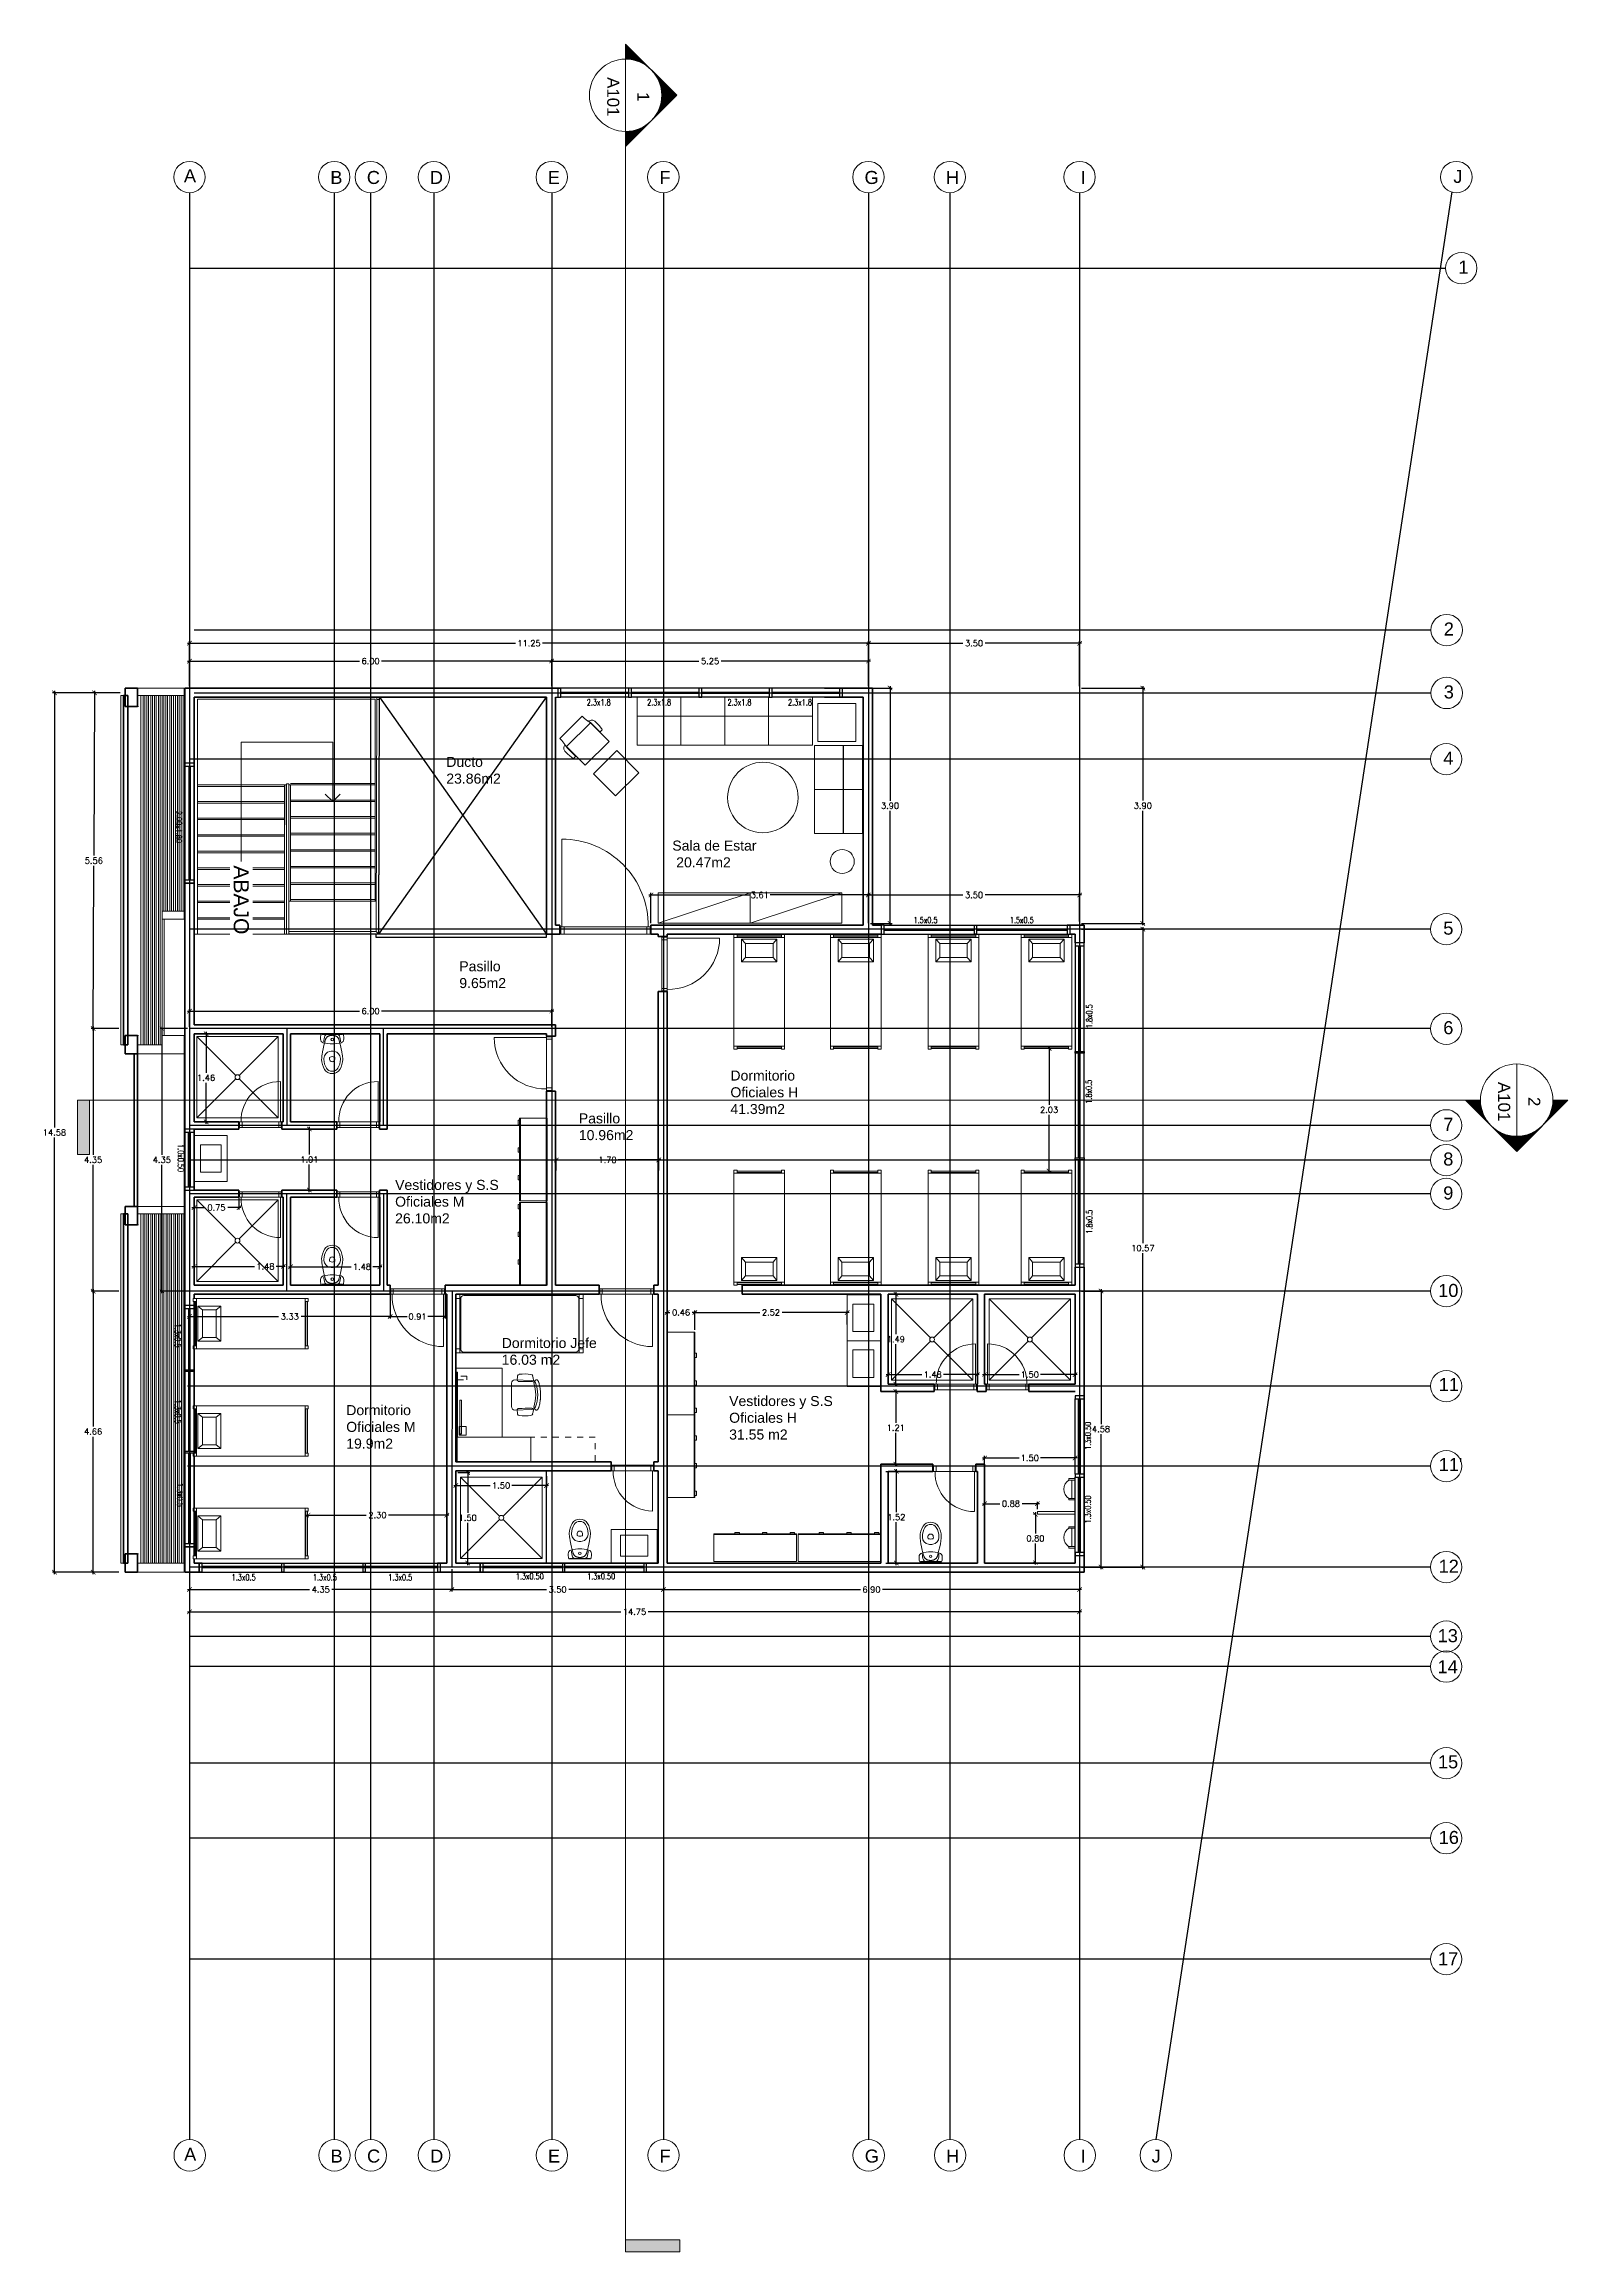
# Model space of a CAD drawing. Header units: inches. Extents: x -6 to 158, y 10 to 161.
# Drawn here: x 81.02 to 106.28, y 67.11 to 103.71 of the extents above; entities that cross this region are included whole.
import ezdxf

# ---------------------------------------------------------------- set-up
doc = ezdxf.new("R2010")
doc.units = ezdxf.units.IN
doc.header["$MEASUREMENT"] = 0
for name, pattern in [('Dash', [6, 3, -3]), ('IMPORT-AI-Linetype-8', [7811.371918, 4882.107551, -976.421456, 976.421456, -976.421456]), ('Overhead', [3.96875, 2.38125, -1.5875])]:
    doc.linetypes.add(name, pattern=pattern)
for name, color, linetype in [('2 Ejes 2', 2, 'Continuous'), ('6', 6, 'Continuous'), ('FM-A-OP_1-102RP$0$A-TEXT-NT-002', 2, 'Continuous'), ('ZUCA-EJES', 251, 'Continuous')]:
    doc.layers.add(name, color=color, linetype=linetype)
for name, color, linetype, lineweight in [('A-COLS', 3, 'Continuous', 9), ('A-DETL-GENF', 92, 'Continuous', 9), ('A-DOOR', 2, 'Continuous', 9), ('A-FLOR', 5, 'Continuous', 9), ('A-FLOR-HRAL', 11, 'Continuous', 9), ('A-GENM', 3, 'Continuous', 9), ('A-GLAZ-CURT', 2, 'Continuous', 9), ('A-GLAZ-CWMG', 2, 'Continuous', 9), ('A-ROOF', 132, 'Continuous', 9), ('A-WALL', 5, 'Continuous', 9), ('E-LITE-EQPM', 33, 'Continuous', 9), ('G-ANNO-SYMB', 111, 'Continuous', 9), ('I-FURN', 2, 'Continuous', 9), ('I-FURN-PNLS', 2, 'Continuous', 9), ('P-SANR-FIXT', 3, 'Continuous', 9), ('Q-SPCQ', 1, 'Continuous', 9), ('S-GRID-IDEN', 1, 'Continuous', 9), ('S-STRS', 31, 'Continuous', 9), ('S-STRS-ANNO', 31, 'Continuous', 9), ('S-STRS-IDEN', 31, 'Continuous', 9)]:
    doc.layers.add(name, color=color, linetype=linetype, lineweight=lineweight)
doc.layers.add('Sector terreno natural', color=7, linetype='Continuous', lineweight=13, true_color=0xa28c7c)
doc.styles.add('Arial', font='arial.ttf', dxfattribs={"height": 250})
doc.styles.add('Arial_1', font='arial.ttf', dxfattribs={"height": 450})
doc.styles.add('Arial_2', font='arial.ttf', dxfattribs={"height": 200})
doc.styles.add('DETALLES$0$DETALLES$0$TEXTO GENERAL', font='romans.shx')
doc.styles.add('FM-A-OP_1-102RP$0$2mm(50)', font='simplex.shx', dxfattribs={"width": 0.75, "height": 0.1})
doc.styles.get("Standard").update_dxf_attribs({"font": 'arial.ttf'})
doc.dimstyles.new('DISTRIBUCIÓN$0$PLANTA ARQUITECTONICA$0$STANDARD', dxfattribs={"dimscale": 0, "dimtxt": 0.1, "dimasz": 0.075, "dimexe": 0.0333, "dimexo": 0.0333, "dimgap": 0.0333, "dimtad": 0, "dimtih": 1, "dimtoh": 1, "dimzin": 0, "dimdsep": 46, "dimtxsty": 'DETALLES$0$DETALLES$0$TEXTO GENERAL', "dimblk": 'DISTRIBUCIÓN$0$PLANTA ARQUITECTONICA$0$_ARCHTICK', "dimcen": 0.0333, "dimdle": 0.0333, "dimclrd": 124, "dimclre": 124, "dimclrt": 1, "dimaunit": 1, "dimadec": 0, "dimazin": 0, "dimtfac": 1, "dimtix": 1, "dimtmove": 2, "dimatfit": 3, "dimfxl": 2, "dimtolj": 1, "dimtzin": 0, "dimarcsym": 0})

msp = doc.modelspace()

# ---------------------------------------------------------------- texts
at = {"layer": '2 Ejes 2', "color": 253, "char_height": 0.216, "width": 0.20395, "attachment_point": 1, "style": 'Arial_1'}
for s, insert in [('A', (83.341, 101.64)), ('B', (85.768, 101.612)), ('C', (86.373, 101.612)), ('D', (87.418, 101.612)), ('E', (89.373, 101.612)), ('F', (91.223, 101.612)), ('G', (94.623, 101.612)), ('H', (95.973, 101.612)), ('I', (98.203, 101.612)), ('J', (104.383, 101.63)), ('1', (104.467, 100.126)), ('2', (104.225, 94.126)), ('3', (104.225, 93.083)), ('4', (104.216, 91.986)), ('5', (104.216, 89.167)), ('6', (104.216, 87.517)), ('7', (104.216, 85.915)), ('8', (104.216, 85.34)), ('9', (104.216, 84.778)), ('10', (104.132, 83.161)), ('11', (104.14, 81.602)), ("11'", (104.14, 80.275)), ('12', (104.139, 78.589)), ('13', (104.123, 77.438)), ('14', (104.122, 76.923)), ('15', (104.128, 75.346)), ('16', (104.14, 74.093)), ('17', (104.13, 72.08))]:
    msp.add_mtext(s, dxfattribs=dict(at, insert=insert))
at = {"layer": '2 Ejes 2', "color": 251, "char_height": 0.216, "width": 0.20395, "attachment_point": 1, "style": 'Arial_1'}
for s, insert in [('A', (83.345, 68.84)), ('B', (85.772, 68.811)), ('C', (86.376, 68.811)), ('D', (87.422, 68.811)), ('E', (89.376, 68.811)), ('F', (91.226, 68.811)), ('G', (94.627, 68.811)), ('H', (95.976, 68.811)), ('I', (98.206, 68.811)), ('J', (99.381, 68.811))]:
    msp.add_mtext(s, dxfattribs=dict(at, insert=insert))
at = {"layer": 'FM-A-OP_1-102RP$0$A-TEXT-NT-002', "color": 2, "char_height": 0.1, "attachment_point": 9, "style": 'FM-A-OP_1-102RP$0$2mm(50)'}
for s, insert in [('2.3x1.8', (90.415, 92.753)), ('2.3x1.8', (91.417, 92.753)), ('2.3x1.8', (92.749, 92.753)), ('2.3x1.8', (93.752, 92.753)), ('1.5x0.5', (95.833, 89.144)), ('1.5x0.5', (97.428, 89.144)), ('1.3x0.5', (84.53, 78.247)), ('1.3x0.5', (85.876, 78.247)), ('1.3x0.5', (87.126, 78.247))]:
    msp.add_mtext(s, dxfattribs=dict(at, insert=insert))
for s, insert, rotation in [('2.00x1.80', (83.207, 90.471), 270), ('1.8x0.5', (98.399, 87.797), 90), ('1.8x0.5', (98.39, 86.546), 90), ('1.0x0.50', (83.24, 85.015), 270), ('1.8x0.5', (98.399, 84.391), 90), ('1.3x0.5', (83.192, 82.106), 270), ('1.3x0.5', (83.192, 80.845), 270), ('1.3x0.50', (98.376, 80.875), 90), ('1.3x0.5', (83.228, 79.464), 270), ('1.3x0.50', (98.376, 79.655), 90), ('1.3x0.50', (89.307, 78.265), 0.2501), ('1.3x0.50', (90.49, 78.265), 0.2501)]:
    msp.add_mtext(s, dxfattribs=dict(at, insert=insert, rotation=rotation))
at = {"layer": 'G-ANNO-SYMB', "char_height": 0.2, "attachment_point": 2, "rotation": 270, "line_spacing_factor": 0.941778}
for s, insert, width, style in [('A101', (90.557, 102.841), 0.78108, 'Arial_2'), ('1', (91.055, 102.841), 0.18609, 'Arial_2'), ('A101', (105.326, 86.183), 0.78108, 'Arial_1'), ('2', (105.825, 86.183), 0.18609, 'Arial_1')]:
    msp.add_mtext(s, dxfattribs=dict(at, insert=insert, width=width, style=style))
at = {"layer": 'Sector terreno natural', "color": 2, "char_height": 0.16642, "attachment_point": 1}
for s, insert in [('{\\f@Arial Unicode MS|b0|i0|c0|p34;Ducto\\P23.86m2}', (87.69, 91.899)), ('{\\f@Arial Unicode MS|b0|i0|c0|p34;Sala de Estar \\P 20.47m2}', (91.437, 90.511)), ('{\\f@Arial Unicode MS|b0|i0|c0|p34;Pasillo\\P9.65m2}', (87.906, 88.51)), ('{\\f@Arial Unicode MS|b0|i0|c0|p34;Dormitorio \\POficiales H\\P41.39m2}', (92.4, 86.699)), ('{\\f@Arial Unicode MS|b0|i0|c0|p34;Pasillo\\P10.96m2}', (89.887, 85.989)), ('{\\f@Arial Unicode MS|b0|i0|c0|p34;Vestidores y S.S\\POficiales M\\P26.10m2}', (86.842, 84.886)), ('{\\f@Arial Unicode MS|b0|i0|c0|p34;Dormitorio Jefe\\P16.03 m2}', (88.609, 82.265)), ('{\\f@Arial Unicode MS|b0|i0|c0|p34;Vestidores y S.S\\POficiales H\\P31.55 m2}', (92.379, 81.303)), ('{\\f@Arial Unicode MS|b0|i0|c0|p34;Dormitorio \\POficiales M\\P19.9m2}', (86.032, 81.152))]:
    msp.add_mtext_dynamic_manual_height_columns(s, width=11.73144, gutter_width=5, heights=[0], dxfattribs=dict(at, insert=insert))

# ---------------------------------------------------------------- blocks, each defined once
blk = doc.blocks.new('Doors_Door-sets_JELD-WEN_Interior_HP_FS12_FCore_Single_1_0 - 890 x 2090 mm - M9 x M21-327305-Level 2')
at = {"layer": 'A-DETL-GENF', "color": 1}
for p, q in [((430.8, 942.8), (430.8, 75)), ((-403, 75), (-445, 75)), ((-445, 75), (-445, -17)), ((415, 75), (-415, 75)), ((-403, -17), (-403, 75)), ((403, 75), (403, -17)), ((445, 75), (403, 75)), ((445, -17), (445, 75)), ((-445, -17), (-403, -17)), ((-415, -17), (415, -17)), ((403, -17), (445, -17))]:
    blk.add_line(p, q, dxfattribs=at)
blk.add_arc((430.3, 91.5), 851.3, 89.96635, 181.11058, dxfattribs=at)
at = {"layer": 'A-DOOR', "color": 1, "lineweight": 18}
for p, q in [((-445, 75), (-455, 75)), ((-455, 75), (-455, -17)), ((455, 75), (445, 75)), ((455, -17), (455, 75)), ((-455, -17), (-445, -17)), ((445, -17), (455, -17))]:
    blk.add_line(p, q, dxfattribs=at)
blk = doc.blocks.new('Doors_Door-sets_JELD-WEN_Interior_HP_FS12_FCore_Single_1_0 - 890 x 2090 mm - M9 x M21-367539-Level 2')
at = {"layer": 'A-DETL-GENF', "color": 1}
for p, q in [((-445, 17), (-403, 17)), ((-445, -75), (-445, 17)), ((-415, 17), (415, 17)), ((-403, 17), (-403, -75)), ((403, 17), (445, 17)), ((403, -75), (403, 17)), ((445, 17), (445, -75)), ((-403, -75), (-445, -75)), ((415, -75), (-415, -75)), ((445, -75), (403, -75)), ((430.8, -942.8), (430.8, -75))]:
    blk.add_line(p, q, dxfattribs=at)
blk.add_arc((430.3, -91.5), 851.3, 178.88942, 270.03365, dxfattribs=at)
at = {"layer": 'A-DOOR', "color": 1, "lineweight": 18}
for p, q in [((-455, -75), (-455, 17)), ((-455, 17), (-445, 17)), ((445, 17), (455, 17)), ((455, 17), (455, -75)), ((-445, -75), (-455, -75)), ((455, -75), (445, -75))]:
    blk.add_line(p, q, dxfattribs=at)
blk = doc.blocks.new('Doors_Door-sets_JELD-WEN_Interior_HP_FS12_FCore_Single_1_0 - 690 x 2090 mm - M7 x M21-367987-Level 2')
at = {"layer": 'A-DETL-GENF', "color": 1}
for p, q in [((-345, 17), (-303, 17)), ((-345, -75), (-345, 17)), ((-315, 17), (315, 17)), ((-303, 17), (-303, -75)), ((303, 17), (345, 17)), ((303, -75), (303, 17)), ((345, 17), (345, -75)), ((-303, -75), (-345, -75)), ((315, -75), (-315, -75)), ((345, -75), (303, -75)), ((330.8, -742.8), (330.8, -75))]:
    blk.add_line(p, q, dxfattribs=at)
blk.add_arc((330.3, -91.5), 651.3, 178.54832, 270.04399, dxfattribs=at)
at = {"layer": 'A-DOOR', "color": 1, "lineweight": 18}
for p, q in [((-355, -75), (-355, 17)), ((-355, 17), (-345, 17)), ((345, 17), (355, 17)), ((355, 17), (355, -75)), ((-345, -75), (-355, -75)), ((355, -75), (345, -75))]:
    blk.add_line(p, q, dxfattribs=at)
blk = doc.blocks.new('HermanMiller_Collection_PolygonWireTable46W - Round 46W 26H-895091-Level 2')
at = {"layer": 'I-FURN', "color": 251}
for start, end in [(0, 180), (180, 0)]:
    blk.add_arc((0, 0), 584, start, end, dxfattribs=at)
blk = doc.blocks.new('HermanMiller_CanvasStorage_FFC700_WoodLowCredenzaOpen - 20_D 60_W 4_H Foot Lam Case_Base 3_8_ LamTop-895092-Level 2')
at = {"layer": 'I-FURN-PNLS', "color": 251}
for p, q in [((1.5875, 506.349), (1522.4125, 506.349)), ((1.5875, 1.524), (1.5875, 506.349)), ((1.5875, 1.524), (1522.4125, 506.349)), ((1.5875, 1.524), (1.5875, 506.349)), ((1.5875, 506.349), (1522.4125, 506.349)), ((1522.4125, 506.349), (1522.4125, 1.524)), ((1522.4125, 506.349), (1522.4125, 1.524)), ((1522.4125, 1.524), (1.5875, 1.524)), ((1522.4125, 1.524), (1.5875, 1.524))]:
    blk.add_line(p, q, dxfattribs=at)
blk = doc.blocks.new('HermanMiller_ThrivePortfolio_Y6486_OdeFreestandingFloorLamp - Full Standing-895093-Level 2')
at = {"layer": 'E-LITE-EQPM', "color": 251}
for start, end in [(0, 180), (180, 0)]:
    blk.add_arc((0, 0), 200, start, end, dxfattribs=at)
blk = doc.blocks.new('HermanMiller_Seating_Swoop_OA103_ArmlesssChair - Armless Chair-V3-Level 2')
at = {"layer": 'I-FURN', "color": 251}
for p, q in [((0, 320), (0, 798)), ((0, 798), (727, 798)), ((727, 798), (727, 320)), ((727, 320), (0, 320)), ((0, 317), (727, 317)), ((0, 3), (0, 317)), ((0, 3), (727, 3)), ((727, 317), (727, 3))]:
    blk.add_line(p, q, dxfattribs=at)
blk = doc.blocks.new('HermanMiller_Seating_Swoop_OA103_ArmlesssChair - Armless Chair-V4-Level 2')
at = {"layer": 'I-FURN', "color": 251}
for p, q in [((0, 320), (0, 798)), ((0, 798), (727, 798)), ((727, 798), (727, 320)), ((727, 320), (0, 320)), ((0, 317), (727, 317)), ((0, 0), (0, 317)), ((727, 0), (0, 0)), ((727, 317), (727, 0))]:
    blk.add_line(p, q, dxfattribs=at)
blk = doc.blocks.new('HermanMiller_Seating_Swoop_OA301_BoxTable - Lam Top_Lam Case-895095-Level 2')
at = {"layer": 'I-FURN', "color": 251}
for p, q in [((-314, 314), (314, 314)), ((-314, -314), (-314, 314)), ((314, 314), (314, -314)), ((314, -314), (-314, -314))]:
    blk.add_line(p, q, dxfattribs=at)
blk = doc.blocks.new('HermanMiller_Seating_Setu_Ottoman - Lyris Suspension-895037-Level 2')
at = {"layer": 'I-FURN', "color": 251}
for p, q in [((-259, 273), (-259, -273)), ((260, 273), (-259, 273)), ((260, -273), (260, 273)), ((-259, -273), (260, -273))]:
    blk.add_line(p, q, dxfattribs=at)
blk = doc.blocks.new('HermanMiller_Seating_Setu_LoungeChair - Lyris Suspension Ribbon Arms-895038-Level 2')
at = {"layer": 'I-FURN', "color": 251}
for p, q in [((-240, 264), (-286, 264)), ((-286, 264), (-286, -264)), ((-160, 272), (-240, 264)), ((-156, 279), (-160, 272)), ((326, 279), (-156, 279)), ((-144, 303), (-154, 279)), ((-154, 279), (-128, 279)), ((-135, 322), (-144, 303)), ((-125, 333), (-135, 322)), ((-128, 279), (-124, 282)), ((-115, 341), (-125, 333)), ((-124, 282), (-111, 285)), ((-104, 346), (-115, 341)), ((-111, 285), (-100, 285)), ((-111, 279), (-111, -278)), ((-77, 351), (-104, 346)), ((-100, 285), (-74, 285)), ((-66, 352), (-77, 351)), ((-74, 285), (-11, 286)), ((-11, 351), (-66, 352)), ((29, 349), (-11, 351)), ((-11, 286), (107, 286)), ((77, 345), (29, 349)), ((95, 343), (77, 345)), ((102, 341), (95, 343)), ((105, 339), (102, 341)), ((106, 337), (105, 339)), ((110, 311), (106, 337)), ((107, 286), (109, 289)), ((109, 289), (110, 311)), ((326, -278), (326, 279)), ((-286, -264), (-239, -264)), ((-239, -264), (-159, -272)), ((-159, -272), (-155, -278)), ((-155, -278), (326, -278)), ((-128, -278), (-154, -278)), ((-154, -278), (-144, -302)), ((-144, -302), (-135, -321)), ((-135, -321), (-125, -333)), ((-124, -281), (-128, -278)), ((-125, -333), (-115, -340)), ((-111, -284), (-124, -281)), ((-115, -340), (-104, -346)), ((-100, -285), (-111, -284)), ((-104, -346), (-77, -351)), ((-74, -285), (-100, -285)), ((-77, -351), (-66, -351)), ((-11, -285), (-74, -285)), ((-66, -351), (-11, -350)), ((107, -286), (-11, -285)), ((-11, -350), (29, -348)), ((29, -348), (77, -345)), ((77, -345), (95, -343)), ((95, -343), (102, -341)), ((102, -341), (105, -339)), ((105, -339), (106, -336)), ((106, -336), (110, -311)), ((109, -289), (107, -286)), ((110, -311), (109, -289))]:
    blk.add_line(p, q, dxfattribs=at)
blk = doc.blocks.new('F2405 - Bed_ Non-medical_ Single - F2405 - Bed_ Non-medical_ Single-896229-Level 2')
at = {"layer": 'Q-SPCQ', "color": 251}
for p, q in [((-991, 483), (-1054, 483)), ((-1054, 483), (-1054, 419)), ((-1054, 419), (-1054, -419)), ((-991, 419), (-1054, 419)), ((-1054, 419), (-991, 419)), ((991, 483), (-991, 483)), ((-991, 419), (-991, 483)), ((-991, -419), (-991, 419)), ((-982, 422), (-982, -417)), ((923, 472), (-932, 472)), ((973, -417), (973, 422)), ((991, 483), (991, 419)), ((1054, 483), (991, 483)), ((1054, 419), (991, 419)), ((991, 419), (991, -419)), ((991, 419), (1054, 419)), ((-1054, -419), (-991, -419)), ((-991, -419), (-1054, -419)), ((-1054, -419), (-1054, -483)), ((-1054, -483), (-991, -483)), ((-991, -483), (-991, -419)), ((-991, -483), (991, -483)), ((-932, -467), (923, -467)), ((991, -419), (1054, -419)), ((1054, -419), (991, -419)), ((991, -419), (991, -483)), ((991, -483), (1054, -483))]:
    blk.add_line(p, q, dxfattribs=at)
for centre, start, end in [((-932, 422), 90, 180), ((923, 422), 360, 90), ((-932, -417), 180, 270), ((923, -417), 270, 360)]:
    blk.add_arc(centre, 50.8, start, end, dxfattribs=at)
blk = doc.blocks.new('Sanitary_Toilets_Gala_Elia-wc-pan-660x350_vertical-outlet - Gala_elia_wc_pan_660x350-878782-Level 2')
at = {"layer": 'P-SANR-FIXT', "color": 251}
for p, q in [((-171, 319), (171, 319)), ((0, 309), (-169, 309)), ((0, 309), (169, 309)), ((-137, -88), (-137, -106)), ((-45, -81), (-44, -101)), ((45, -81), (44, -101)), ((137, -106), (137, -88))]:
    blk.add_line(p, q, dxfattribs=at)
at = {"layer": 'P-SANR-FIXT', "color": 251, "linetype": 'IMPORT-AI-Linetype-8'}
for p, q in [((-111, 223), (-127, 166)), ((127, 166), (111, 223))]:
    blk.add_line(p, q, dxfattribs=at)
at = {"layer": 'P-SANR-FIXT', "color": 251}
for points in [[(-193, 232), (-194, 205), (-173, 177), (-147, 171)], [(-187, 305), (-190, 287), (-193, 251), (-193, 232)], [(-171, 319), (-179, 319), (-186, 313), (-187, 305)], [(-127, 166), (-141, 118), (-161, 24), (-168, -25)], [(-147, 171), (-109, 159), (-39, 149), (0, 151)], [(-120, 286), (-131, 260), (-139, 212), (-138, 184)], [(-37, 26), (-91, 18), (-136, -33), (-137, -88)], [(-87, 309), (-101, 309), (-115, 299), (-120, 286)], [(0, 29), (-10, 29), (-27, 28), (-37, 26)], [(0, 244), (-11, 244), (-20, 235), (-20, 224)], [(-20, 224), (-20, 213), (-11, 204), (0, 204)], [(20, 224), (20, 235), (11, 244), (0, 244)], [(0, 204), (11, 204), (20, 213), (20, 224)], [(0, 151), (39, 149), (109, 159), (147, 171)], [(37, 26), (27, 28), (10, 29), (0, 29)], [(137, -88), (136, -33), (91, 18), (37, 26)], [(120, 286), (115, 299), (101, 309), (87, 309)], [(138, 184), (139, 212), (131, 260), (120, 286)], [(168, -25), (161, 24), (141, 118), (127, 166)], [(147, 171), (173, 177), (194, 205), (193, 232)], [(187, 305), (186, 313), (179, 319), (171, 319)], [(193, 232), (193, 251), (190, 287), (187, 305)], [(-175, -106), (-178, -155), (-155, -232), (-126, -272)], [(-168, -25), (-172, -45), (-175, -85), (-175, -106)], [(-137, -106), (-139, -149), (-120, -217), (-94, -252)], [(-126, -272), (-103, -313), (-47, -343), (0, -341)], [(-94, -252), (-77, -282), (-35, -305), (0, -303)], [(-45, -81), (-45, -75), (-41, -69), (-36, -67)], [(0, -144), (-24, -144), (-44, -125), (-44, -101)], [(-36, -67), (-27, -63), (-10, -59), (0, -60)], [(36, -67), (27, -63), (10, -59), (0, -60)], [(0, -144), (24, -144), (44, -125), (44, -101)], [(0, -303), (35, -305), (77, -282), (94, -252)], [(0, -341), (47, -343), (103, -313), (126, -272)], [(45, -81), (45, -75), (41, -69), (36, -67)], [(94, -252), (120, -217), (139, -149), (137, -106)], [(126, -272), (155, -232), (178, -155), (175, -106)], [(175, -106), (175, -85), (172, -45), (168, -25)]]:
    blk.add_open_spline(points, degree=3, dxfattribs=at)
at = {"layer": 'P-SANR-FIXT', "color": 251, "linetype": 'IMPORT-AI-Linetype-8'}
for points in [[(-45, 287), (-74, 281), (-104, 252), (-111, 223)], [(45, 287), (21, 296), (-21, 296), (-45, 287)], [(111, 223), (104, 252), (74, 281), (45, 287)]]:
    blk.add_open_spline(points, degree=3, dxfattribs=at)
blk = doc.blocks.new('Doors_Door-sets_JELD-WEN_Interior_HP_FS12_FCore_Single_1_0 - 690 x 2090 mm - M7 x M21-899233-Level 2')
at = {"layer": 'A-DETL-GENF', "color": 1}
for p, q in [((331, 728), (331, 60)), ((-303, 60), (-345, 60)), ((-345, 60), (-345, -32)), ((315, 60), (-315, 60)), ((-303, -32), (-303, 60)), ((303, 60), (303, -32)), ((345, 60), (303, 60)), ((345, -32), (345, 60)), ((-345, -32), (-303, -32)), ((-315, -32), (315, -32)), ((303, -32), (345, -32))]:
    blk.add_line(p, q, dxfattribs=at)
blk.add_arc((330, 77), 651, 89.956, 181.4517, dxfattribs=at)
at = {"layer": 'A-DOOR', "color": 1, "lineweight": 18}
for p, q in [((-345, 60), (-355, 60)), ((-355, 60), (-355, -32)), ((355, 60), (345, 60)), ((355, -32), (355, 60)), ((-355, -32), (-345, -32)), ((345, -32), (355, -32))]:
    blk.add_line(p, q, dxfattribs=at)
blk = doc.blocks.new('Doors_Door-sets_JELD-WEN_Interior_HP_FS12_FCore_Single_1_0 - 690 x 2090 mm - M7 x M21-899296-Level 2')
at = {"layer": 'A-DETL-GENF', "color": 1}
for p, q in [((-345, 32), (-303, 32)), ((-345, -60), (-345, 32)), ((-315, 32), (315, 32)), ((-303, 32), (-303, -60)), ((303, 32), (345, 32)), ((303, -60), (303, 32)), ((345, 32), (345, -60)), ((-303, -60), (-345, -60)), ((315, -60), (-315, -60)), ((345, -60), (303, -60)), ((331, -728), (331, -60))]:
    blk.add_line(p, q, dxfattribs=at)
blk.add_arc((330, -77), 651, 178.5483, 270.044, dxfattribs=at)
at = {"layer": 'A-DOOR', "color": 1, "lineweight": 18}
for p, q in [((-355, -60), (-355, 32)), ((-355, 32), (-345, 32)), ((345, 32), (355, 32)), ((355, 32), (355, -60)), ((-345, -60), (-355, -60)), ((355, -60), (345, -60))]:
    blk.add_line(p, q, dxfattribs=at)
blk = doc.blocks.new('Urinario-Muro-3D - Urinario-Muro-3D-531094-Level 2')
at = {"layer": 'P-SANR-FIXT', "color": 251}
for p, q in [((-261, 177), (-287, 177)), ((-287, 177), (-287, 75)), ((-287, 75), (-287, 177)), ((-287, 177), (-261, 177)), ((-287, 75), (69, 75)), ((-261, 75), (-287, 75)), ((-261, 177), (-261, 75)), ((43, 126), (-261, 126)), ((-261, 126), (-261, 75)), ((-261, 75), (43, 75)), ((69, 177), (43, 177)), ((69, 177), (43, 177)), ((43, 177), (43, 75)), ((43, 75), (43, 126)), ((43, 75), (69, 75)), ((69, 75), (69, 177)), ((69, 75), (69, 177))]:
    blk.add_line(p, q, dxfattribs=at)
blk.add_arc((-109, 85), 178, 31.0027, 148.9973, dxfattribs=at)
blk.add_arc((-109, 85), 178, 31.0027, 148.9973, dxfattribs=at)
blk = doc.blocks.new('Haworth_Worksurface_Compose-Convergent_Rectangular1 - 30_ x 60_-900570-Level 2')
at = {"layer": 'I-FURN-PNLS', "color": 251}
for p, q in [((381, 762), (362, 762)), ((381, -762), (381, 762)), ((-381, 381), (-381, -762)), ((-381, -762), (381, -762))]:
    blk.add_line(p, q, dxfattribs=at)
blk = doc.blocks.new('Haworth_Patterns-Privacy_Screen_Special - 55_ x 15_-900572-Level 2')
at = {"layer": 'I-FURN-PNLS', "color": 251}
for p, q in [((699, 6), (-699, 6)), ((-699, 6), (-699, 0)), ((699, -6), (699, 6)), ((-381, -6), (699, -6))]:
    blk.add_line(p, q, dxfattribs=at)
at = {"layer": 'I-FURN-PNLS', "color": 251, "linetype": 'Dash'}
for p, q in [((571, -6), (571, -159)), ((571, -159), (629, -159)), ((629, -159), (629, -6))]:
    blk.add_line(p, q, dxfattribs=at)
blk = doc.blocks.new('Haworth_Compose-Storage-Overhead1 - Without Doors 16_ x 42_-925726-Level 2')
at = {"layer": 'I-FURN-PNLS', "color": 251, "linetype": 'Dash'}
for p, q in [((698.5, 0), (-368.3, 0)), ((-368.3, 0), (-368.3, -400.05)), ((698.5, -400.05), (698.5, 0)), ((-368.3, -400.05), (698.5, -400.05))]:
    blk.add_line(p, q, dxfattribs=at)
blk = doc.blocks.new('Haworth_Compose-Storage-Overhead1 - Without Doors 16_ x 48_-925727-Level 2')
at = {"layer": 'I-FURN-PNLS', "color": 251, "linetype": 'Continuous'}
for p, q in [((774.7, 0), (-444.5, 0)), ((-444.5, 0), (-444.5, -400.05)), ((774.7, -400.05), (774.7, 0)), ((-444.5, -400.05), (774.7, -400.05))]:
    blk.add_line(p, q, dxfattribs=at)
blk = doc.blocks.new('Haworth_Lighting-LIM - Freestanding Pivot-900561-Level 2')
at = {"layer": 'E-LITE-EQPM', "color": 251}
for p, q in [((29, 237), (-529, 237)), ((-529, 237), (-529, 212)), ((-529, 212), (29, 212)), ((48, 316), (-91, 316)), ((-91, 316), (-91, 202)), ((-91, 202), (48, 202)), ((29, 212), (29, 237)), ((29, 237), (29, 212)), ((34, 237), (34, 212)), ((48, 202), (48, 316))]:
    blk.add_line(p, q, dxfattribs=at)
blk = doc.blocks.new('Haworth_Chair_Zody-Task - Height Adjustable Arms-900578-Level 2')
at = {"layer": 'I-FURN', "color": 251}
for p, q in [((-136, 332), (-136, 318)), ((-124, 248), (-136, -33)), ((365, -33), (353, 248)), ((364, 318), (364, 332)), ((-79, -92), (308, -92))]:
    blk.add_line(p, q, dxfattribs=at)
for centre, radius, start, end in [((461, 128), 695, 171.3676, 187.7544), ((-199, 38), 28.6, 187.7544, 261.3031), ((-191, 227), 34.9, 104.7353, 171.3676), ((-126, 515), 511, 261.3031, 268.7165), ((-84, -182), 457, 96.9738, 104.7353), ((-136, 244), 28.6, 0.2302, 96.9738), ((-137, 32), 28.6, 268.7165, 359.2871), ((-61, 246), 63.5, 111.9093, 177.558), ((3, 434), 182, 230.2086, 237.0374), ((-12984, 192), 12877, 359.2871, 0.2302), ((-91, 289), 9.77, 237.0374, 280.7447), ((114, -376), 686, 72.7647, 107.2353), ((114, -190), 533, 68.0907, 111.9093), ((290, 246), 63.5, 2.442, 68.0907), ((319, 289), 9.77, 259.2554, 302.9626), ((225, 434), 182, 302.9626, 309.7914), ((364, 244), 28.6, 83.0262, 179.7698), ((13213, 192), 12877, 179.7698, 180.7129), ((365, 32), 28.6, 180.7129, 271.2835), ((355, 515), 511, 271.2835, 278.6969), ((312, -182), 457, 75.2647, 83.0262), ((420, 227), 34.9, 8.6324, 75.2647), ((428, 38), 28.6, 278.6969, 352.2456), ((-233, 128), 695, 352.2456, 8.6324), ((-79, -35), 57.1, 177.558, 270), ((308, -35), 57.1, 270, 2.442)]:
    blk.add_arc(centre, radius, start, end, dxfattribs=at)
for points, knots in [([(319, 362), (306, 366), (279, 373), (239, 381), (204, 386), (177, 389), (152, 390), (125, 391), (93, 391), (62, 390), (31, 387), (0, 383), (-41, 375), (-71, 368), (-91, 362)], [0, 0, 0, 0, 0.1, 0.2, 0.3, 0.35, 0.4, 0.475, 0.55, 0.625, 0.7, 0.775, 0.85, 1, 1, 1, 1]), ([(-91, 362), (-94, 361), (-98, 359), (-104, 357), (-108, 355), (-112, 353), (-115, 351), (-119, 349), (-121, 347), (-123, 346), (-125, 345), (-128, 343), (-130, 342), (-131, 341)], [0, 0, 0, 0, 0.166667, 0.25, 0.333333, 0.416667, 0.5, 0.583333, 0.666667, 0.708333, 0.75, 0.833333, 1, 1, 1, 1]), ([(360, 341), (359, 342), (357, 343), (354, 345), (352, 346), (350, 347), (347, 349), (344, 351), (340, 353), (336, 355), (332, 357), (327, 359), (322, 361), (319, 362)], [0, 0, 0, 0, 0.166667, 0.25, 0.291667, 0.333333, 0.416667, 0.5, 0.583333, 0.666667, 0.75, 0.833333, 1, 1, 1, 1])]:
    blk.add_open_spline(points, degree=3, knots=knots, dxfattribs=at)
for points in [[(-134, 338), (-134, 338), (-135, 336), (-136, 334), (-136, 333), (-136, 332)], [(-136, 318), (-136, 316), (-135, 314), (-133, 310), (-130, 306), (-125, 302), (-122, 299), (-119, 298)], [(-131, 341), (-131, 341), (-132, 340), (-133, 339), (-133, 339), (-134, 339), (-134, 338)], [(-119, 298), (-118, 297), (-116, 296), (-114, 294), (-114, 294)], [(342, 294), (343, 294), (345, 296), (347, 297), (348, 298)], [(348, 298), (350, 299), (354, 302), (359, 306), (362, 310), (364, 314), (364, 316), (364, 318)], [(362, 338), (362, 339), (362, 339), (361, 339), (361, 340), (360, 341), (360, 341)], [(364, 332), (364, 333), (364, 334), (364, 336), (363, 338), (362, 338)]]:
    blk.add_open_spline(points, degree=3, dxfattribs=at)
blk = doc.blocks.new('Sink-Bradley_Corp-Frequency-FL-1H - This family is not loaded correctly-527839-Level 2')
at = {"layer": 'A-GENM', "color": 251}
for p, q in [((-381, 0), (-381, -559)), ((227, -117), (-227, -117)), ((-227, -117), (-227, -462)), ((227, -462), (227, -117)), ((381, -559), (381, 0)), ((-381, -559), (381, -559)), ((-227, -462), (227, -462))]:
    blk.add_line(p, q, dxfattribs=at)
blk = doc.blocks.new('Sink-Bradley_Corp-Frequency-FL-1H - This family is not loaded correctly-V5-Level 2')
at = {"layer": 'A-GENM', "color": 251}
for p, q in [((-381, -10), (-381, -559)), ((227, -117), (-227, -117)), ((-227, -117), (-227, -462)), ((227, -462), (227, -117)), ((381, -559), (381, -10)), ((-381, -559), (381, -559)), ((-227, -462), (227, -462))]:
    blk.add_line(p, q, dxfattribs=at)
blk = doc.blocks.new('M_Shower Stall-2D - M_Shower Stall-2D 222-926823-Level 2')
at = {"layer": 'P-SANR-FIXT', "color": 251}
for p, q in [((75, 1425), (721, 779)), ((75, 75), (75, 1425)), ((75, 1425), (1425, 1425)), ((1425, 1425), (779, 779)), ((1425, 1425), (1425, 75)), ((722, 722), (75, 75)), ((778, 722), (1425, 75)), ((1425, 75), (75, 75))]:
    blk.add_line(p, q, dxfattribs=at)
for start, end in [(360, 180), (180, 360)]:
    blk.add_arc((750, 750), 40, start, end, dxfattribs=at)
blk = doc.blocks.new('M_Shower Stall-2D - M_Shower Stall-2D 222-V6-Level 2')
at = {"layer": 'P-SANR-FIXT', "color": 251}
for p, q in [((75, 1425), (721, 779)), ((75, 75), (75, 1425)), ((75, 1425), (1425, 1425)), ((1425, 1425), (779, 779)), ((1425, 1425), (1425, 75)), ((722, 722), (75, 75)), ((778, 722), (1425, 75)), ((1425, 75), (75, 75))]:
    blk.add_line(p, q, dxfattribs=at)
for start, end in [(360, 180), (180, 360)]:
    blk.add_arc((750, 750), 40, start, end, dxfattribs=at)
blk = doc.blocks.new('M_Shower Stall-2D - M_Shower Stall-2D 222-V7-Level 2')
at = {"layer": 'P-SANR-FIXT', "color": 251}
for p, q in [((75, 1425), (721, 779)), ((75, 75), (75, 1425)), ((75, 1425), (1425, 1425)), ((1425, 1425), (779, 779)), ((1425, 1425), (1425, 75)), ((722, 722), (75, 75)), ((778, 722), (1425, 75)), ((1425, 75), (75, 75))]:
    blk.add_line(p, q, dxfattribs=at)
for start, end in [(360, 180), (180, 360)]:
    blk.add_arc((750, 750), 40, start, end, dxfattribs=at)
blk = doc.blocks.new('Barandilla - Standard - Embedded-1015379-Level 2')
at = {"layer": 'A-FLOR-HRAL'}
for p, q in [((19, 0), (-19, 0)), ((-19, 0), (-19, -19)), ((19, -19), (19, 0))]:
    blk.add_line(p, q, dxfattribs=at)
blk = doc.blocks.new('Barandilla - Barandilla-930004-Level 2')
at = {"layer": 'A-FLOR-HRAL'}
for p, q in [((-5275, 1470), (-2800, 1470)), ((-2800, 1470), (-2800, 1431)), ((-5275, 1431), (-2800, 1431)), ((-4612, 1427), (-5275, 1427))]:
    blk.add_line(p, q, dxfattribs=at)
at = {"extrusion": (0, 0, -1), "zscale": -1, "rotation": 270.0000000000002}
blk.add_blockref('Barandilla - Standard - Embedded-1015379-Level 2', (5294, 1450), dxfattribs=at)
blk = doc.blocks.new('Bunk_Bed_2795 - Bunk_Bed_2795-998131-Level 2')
at = {"layer": 'I-FURN', "color": 251}
for p, q in [((-368.3, 952.5), (-419.1, 952.5)), ((-419.1, 952.5), (-419.1, 901.7)), ((-419.1, 901.7), (-419.1, -901.7)), ((-419.1, 901.7), (-368.3, 901.7)), ((-368.3, 901.7), (-368.3, 952.5)), ((368.3, 939.8), (-368.3, 939.8)), ((-368.3, 914.4), (368.3, 914.4)), ((368.3, 901.7), (-368.3, 901.7)), ((419.1, 952.5), (368.3, 952.5)), ((368.3, 952.5), (368.3, 901.7)), ((368.3, 901.7), (419.1, 901.7)), ((419.1, 901.7), (419.1, 952.5)), ((419.1, -901.7), (419.1, 901.7)), ((-292.1, -495.3), (292.1, -495.3)), ((-292.1, -495.3), (-228.6, -571.5)), ((-292.1, -876.3), (-292.1, -495.3)), ((228.6, -571.5), (-228.6, -571.5)), ((-228.6, -571.5), (-228.6, -800.1)), ((228.6, -571.5), (292.1, -495.3)), ((228.6, -800.1), (228.6, -571.5)), ((292.1, -495.3), (292.1, -876.3)), ((-368.3, -901.7), (-419.1, -901.7)), ((-419.1, -901.7), (-419.1, -952.5)), ((-419.1, -952.5), (-368.3, -952.5)), ((-368.3, -901.7), (368.3, -901.7)), ((-368.3, -952.5), (-368.3, -901.7)), ((368.3, -914.4), (-368.3, -914.4)), ((-368.3, -939.8), (368.3, -939.8)), ((-292.1, -876.3), (-228.6, -800.1)), ((292.1, -876.3), (-292.1, -876.3)), ((-228.6, -800.1), (228.6, -800.1)), ((292.1, -876.3), (228.6, -800.1)), ((419.1, -901.7), (368.3, -901.7)), ((368.3, -901.7), (368.3, -952.5)), ((368.3, -952.5), (419.1, -952.5)), ((419.1, -952.5), (419.1, -901.7))]:
    blk.add_line(p, q, dxfattribs=at)
blk = doc.blocks.new('Heavy_Duty_Plastic_Lockers-Salsbury_Industries-18_42000_Series-3_Wide_Units _1_ - 18-42368-1009801-Level 2')
at = {"layer": 'Q-SPCQ', "color": 251}
for p, q in [((-681, -229), (-681, 229)), ((-681, 229), (690, 229)), ((690, 229), (690, -229)), ((-681, -216), (690, -216)), ((690, -229), (-681, -229)), ((-647, -254), (-647, -229)), ((-647, -229), (-574, -229)), ((-647, -254), (-647, -229)), ((-647, -229), (-574, -229)), ((-574, -254), (-647, -254)), ((-574, -254), (-647, -254)), ((-574, -229), (-574, -254)), ((-574, -229), (-574, -254)), ((-190, -254), (-190, -229)), ((-190, -229), (-117, -229)), ((-190, -254), (-190, -229)), ((-190, -229), (-117, -229)), ((-117, -254), (-190, -254)), ((-117, -254), (-190, -254)), ((-117, -229), (-117, -254)), ((-117, -229), (-117, -254)), ((267, -254), (267, -229)), ((267, -229), (340, -229)), ((267, -254), (267, -229)), ((267, -229), (340, -229)), ((340, -254), (267, -254)), ((340, -254), (267, -254)), ((340, -229), (340, -254)), ((340, -229), (340, -254))]:
    blk.add_line(p, q, dxfattribs=at)
blk = doc.blocks.new('Sanitary_Toilets_Gala_Elia-wc-pan-660x350_vertical-outlet - Gala_elia_wc_pan_660x350-879201-Level 2')
at = {"layer": 'P-SANR-FIXT', "color": 251}
for p, q in [((-137, 88), (-137, 106)), ((-45, 81), (-44, 101)), ((45, 81), (44, 101)), ((137, 106), (137, 88)), ((-171, -319), (171, -319)), ((0, -309), (-169, -309)), ((0, -309), (169, -309))]:
    blk.add_line(p, q, dxfattribs=at)
at = {"layer": 'P-SANR-FIXT', "color": 251, "linetype": 'IMPORT-AI-Linetype-8'}
for p, q in [((-111, -223), (-127, -166)), ((127, -166), (111, -223))]:
    blk.add_line(p, q, dxfattribs=at)
at = {"layer": 'P-SANR-FIXT', "color": 251}
for points in [[(-175, 106), (-178, 155), (-155, 232), (-126, 272)], [(-168, 25), (-172, 45), (-175, 85), (-175, 106)], [(-127, -166), (-141, -118), (-161, -24), (-168, 25)], [(-137, 106), (-139, 149), (-120, 217), (-94, 252)], [(-37, -26), (-91, -18), (-136, 33), (-137, 88)], [(-126, 272), (-103, 313), (-47, 343), (0, 341)], [(-94, 252), (-77, 282), (-35, 305), (0, 303)], [(-45, 81), (-45, 75), (-41, 69), (-36, 67)], [(0, 144), (-24, 144), (-44, 125), (-44, 101)], [(-36, 67), (-27, 63), (-10, 59), (0, 60)], [(0, 341), (47, 343), (103, 313), (126, 272)], [(0, 303), (35, 305), (77, 282), (94, 252)], [(0, 144), (24, 144), (44, 125), (44, 101)], [(36, 67), (27, 63), (10, 59), (0, 60)], [(45, 81), (45, 75), (41, 69), (36, 67)], [(137, 88), (136, 33), (91, -18), (37, -26)], [(94, 252), (120, 217), (139, 149), (137, 106)], [(126, 272), (155, 232), (178, 155), (175, 106)], [(168, 25), (161, -24), (141, -118), (127, -166)], [(175, 106), (175, 85), (172, 45), (168, 25)], [(-193, -232), (-194, -205), (-173, -177), (-147, -171)], [(-187, -305), (-190, -287), (-193, -251), (-193, -232)], [(-171, -319), (-179, -319), (-186, -313), (-187, -305)], [(-147, -171), (-109, -159), (-39, -149), (0, -151)], [(-120, -286), (-131, -260), (-139, -212), (-138, -184)], [(-87, -309), (-101, -309), (-115, -299), (-120, -286)], [(0, -29), (-10, -29), (-27, -28), (-37, -26)], [(-20, -224), (-20, -213), (-11, -204), (0, -204)], [(0, -244), (-11, -244), (-20, -235), (-20, -224)], [(37, -26), (27, -28), (10, -29), (0, -29)], [(0, -151), (39, -149), (109, -159), (147, -171)], [(0, -204), (11, -204), (20, -213), (20, -224)], [(20, -224), (20, -235), (11, -244), (0, -244)], [(120, -286), (115, -299), (101, -309), (87, -309)], [(138, -184), (139, -212), (131, -260), (120, -286)], [(147, -171), (173, -177), (194, -205), (193, -232)], [(187, -305), (186, -313), (179, -319), (171, -319)], [(193, -232), (193, -251), (190, -287), (187, -305)]]:
    blk.add_open_spline(points, degree=3, dxfattribs=at)
at = {"layer": 'P-SANR-FIXT', "color": 251, "linetype": 'IMPORT-AI-Linetype-8'}
for points in [[(-45, -287), (-74, -281), (-104, -252), (-111, -223)], [(45, -287), (21, -296), (-21, -296), (-45, -287)], [(111, -223), (104, -252), (74, -281), (45, -287)]]:
    blk.add_open_spline(points, degree=3, dxfattribs=at)
blk = doc.blocks.new('Barandilla - Standard - Embedded-1015354-Level 2')
at = {"layer": 'A-FLOR-HRAL'}
for p, q in [((-19, 0), (-19, -38)), ((-19, -38), (19, -38)), ((19, -38), (19, 0))]:
    blk.add_line(p, q, dxfattribs=at)
blk = doc.blocks.new('Barandilla - Barandilla-1011200-Level 2')
at = {"layer": 'A-FLOR-HRAL'}
for p, q in [((-2806, 2956), (-6731, 2970)), ((-2845, 2917), (-6731, 2930)), ((-2845, 2917), (-2806, 2956)), ((-2806, 1470), (-2806, 2956)), ((-2845, 1470), (-2845, 2917))]:
    blk.add_line(p, q, dxfattribs=at)
at = {"rotation": 89.80350716994369}
blk.add_blockref('Barandilla - Standard - Embedded-1015354-Level 2', (-6732, 2950), dxfattribs=at)
blk = doc.blocks.new('Pilares 8 - Pilares 8-1579033-Level 2')
at = {"layer": 'A-COLS', "color": 1}
for p, q in [((-6880, -263), (-6759, -263)), ((-6880, -1039), (-6880, -263)), ((-6759, -283), (-6759, -250)), ((-6759, -311), (-6759, -283)), ((-6759, -347), (-6759, -311)), ((-6759, -375), (-6759, -347)), ((-3181, -250), (-3181, -283)), ((-3181, -263), (-3050, -263)), ((-3181, -283), (-3181, -311)), ((-3181, -311), (-3181, -347)), ((-3181, -347), (-3181, -375)), ((-3050, -263), (-3050, -627)), ((-1123, -263), (-819, -263)), ((-1123, -627), (-1123, -263)), ((-820, -263), (1713, -263)), ((-820, -1039), (-820, -263)), ((-819, -263), (-819, -1039)), ((1713, -263), (1713, -1039)), ((1713, -263), (1835, -263)), ((1713, -1039), (1713, -263)), ((1835, -280), (1835, -250)), ((1835, -309), (1835, -280)), ((1835, -344), (1835, -309)), ((1835, -372), (1835, -344)), ((7625, -250), (7625, -280)), ((7625, -263), (7775, -263)), ((7625, -280), (7625, -309)), ((7625, -309), (7625, -344)), ((7625, -344), (7625, -372)), ((7775, -263), (7775, -1039)), ((-6759, -410), (-6759, -375)), ((-6759, -439), (-6759, -410)), ((-6759, -474), (-6759, -439)), ((-6759, -502), (-6759, -474)), ((-6759, -538), (-6759, -502)), ((-6759, -566), (-6759, -538)), ((-6759, -601), (-6759, -566)), ((-6759, -627), (-6759, -601)), ((-6759, -662), (-6759, -627)), ((-6759, -691), (-6759, -662)), ((-6759, -726), (-6759, -691)), ((-6759, -754), (-6759, -726)), ((-3181, -375), (-3181, -410)), ((-3181, -410), (-3181, -439)), ((-3181, -439), (-3181, -474)), ((-3181, -474), (-3181, -502)), ((-3181, -502), (-3181, -538)), ((-3181, -538), (-3181, -566)), ((-3181, -566), (-3181, -601)), ((-3181, -601), (-3181, -627)), ((-3050, -627), (-3050, -598)), ((-3050, -598), (-1123, -598)), ((-1123, -598), (-1123, -627)), ((-969, -627), (-969, -662)), ((-969, -662), (-969, -691)), ((-969, -691), (-969, -726)), ((-969, -726), (-969, -754)), ((1835, -408), (1835, -372)), ((1835, -436), (1835, -408)), ((1835, -471), (1835, -436)), ((1835, -500), (1835, -471)), ((1835, -535), (1835, -500)), ((1835, -563), (1835, -535)), ((1835, -599), (1835, -563)), ((1835, -627), (1835, -599)), ((1835, -662), (1835, -627)), ((1835, -691), (1835, -662)), ((1835, -726), (1835, -691)), ((1835, -754), (1835, -726)), ((7625, -372), (7625, -408)), ((7625, -408), (7625, -436)), ((7625, -436), (7625, -471)), ((7625, -471), (7625, -500)), ((7625, -500), (7625, -535)), ((7625, -535), (7625, -563)), ((7625, -563), (7625, -599)), ((7625, -599), (7625, -627)), ((7625, -627), (7625, -662)), ((7625, -662), (7625, -691)), ((7625, -691), (7625, -726)), ((7625, -726), (7625, -754)), ((-6759, -790), (-6759, -754)), ((-6759, -818), (-6759, -790)), ((-6759, -854), (-6759, -818)), ((-6759, -882), (-6759, -854)), ((-6759, -917), (-6759, -882)), ((-6759, -946), (-6759, -917)), ((-6759, -981), (-6759, -946)), ((-6759, -981), (-969, -981)), ((-6759, -1019), (-6759, -981)), ((-6576, -1019), (-6576, -1039)), ((-1123, -1039), (-1123, -1019)), ((-969, -754), (-969, -790)), ((-969, -790), (-969, -818)), ((-969, -818), (-969, -854)), ((-969, -854), (-969, -882)), ((-969, -882), (-969, -917)), ((-969, -917), (-969, -946)), ((-969, -946), (-969, -981)), ((-969, -981), (-969, -1019)), ((1835, -790), (1835, -754)), ((1835, -818), (1835, -790)), ((1835, -854), (1835, -818)), ((1835, -882), (1835, -854)), ((1835, -917), (1835, -882)), ((1835, -946), (1835, -917)), ((1835, -981), (1835, -946)), ((1835, -981), (7625, -981)), ((1835, -1019), (1835, -981)), ((2018, -1019), (2018, -1039)), ((7471, -1039), (7471, -1019)), ((7625, -754), (7625, -790)), ((7625, -790), (7625, -818)), ((7625, -818), (7625, -854)), ((7625, -854), (7625, -882)), ((7625, -882), (7625, -917)), ((7625, -917), (7625, -946)), ((7625, -946), (7625, -981)), ((7625, -981), (7625, -1019)), ((-6759, -1314), (-6759, -1269)), ((-6759, -1314), (-969, -1314)), ((-969, -1269), (-969, -1314)), ((1835, -1314), (1835, -1269)), ((1835, -1314), (7625, -1314)), ((7625, -1269), (7625, -1314))]:
    blk.add_line(p, q, dxfattribs=at)
at = {"layer": 'A-COLS', "color": 251}
for p, q in [((-6759, -283), (-3181, -283)), ((-6759, -311), (-3181, -311)), ((-6759, -347), (-3181, -347)), ((1835, -280), (7625, -280)), ((1835, -309), (7625, -309)), ((1835, -344), (7625, -344)), ((-6759, -375), (-3181, -375)), ((-6759, -410), (-3181, -410)), ((-6759, -439), (-3181, -439)), ((-6759, -474), (-3181, -474)), ((-6759, -502), (-3181, -502)), ((-6759, -538), (-3181, -538)), ((-6759, -566), (-3181, -566)), ((-6759, -601), (-3181, -601)), ((-6759, -627), (-969, -627)), ((-6759, -662), (-969, -662)), ((-6759, -691), (-969, -691)), ((-6759, -726), (-969, -726)), ((1835, -372), (7625, -372)), ((1835, -408), (7625, -408)), ((1835, -436), (7625, -436)), ((1835, -471), (7625, -471)), ((1835, -500), (7625, -500)), ((1835, -535), (7625, -535)), ((1835, -563), (7625, -563)), ((1835, -599), (7625, -599)), ((1835, -627), (7625, -627)), ((1835, -662), (7625, -662)), ((1835, -691), (7625, -691)), ((1835, -726), (7625, -726)), ((-6759, -754), (-969, -754)), ((-6759, -790), (-969, -790)), ((-6759, -818), (-969, -818)), ((-6759, -854), (-969, -854)), ((-6759, -882), (-969, -882)), ((-6759, -917), (-969, -917)), ((-6759, -946), (-969, -946)), ((1835, -754), (7625, -754)), ((1835, -790), (7625, -790)), ((1835, -818), (7625, -818)), ((1835, -854), (7625, -854)), ((1835, -882), (7625, -882)), ((1835, -917), (7625, -917)), ((1835, -946), (7625, -946))]:
    blk.add_line(p, q, dxfattribs=at)
at = {"layer": 'A-COLS', "color": 1, "lineweight": 35}
for p, q in [((-6576, -1039), (-6880, -1039)), ((-6880, -1039), (-6880, -1244)), ((-6576, -1244), (-6576, -1039)), ((-819, -1039), (-1123, -1039)), ((-1123, -1039), (-1123, -1244)), ((1713, -1039), (-820, -1039)), ((-820, -1039), (-820, -1090)), ((-820, -1090), (1713, -1090)), ((-819, -1244), (-819, -1039)), ((1713, -1090), (1713, -1039)), ((2018, -1039), (1713, -1039)), ((1713, -1039), (1713, -1244)), ((2018, -1244), (2018, -1039)), ((7775, -1039), (7471, -1039)), ((7471, -1039), (7471, -1244)), ((7775, -1244), (7775, -1039)), ((-6880, -1244), (-6576, -1244)), ((-969, -1198), (-6759, -1198)), ((-6759, -1198), (-6759, -1269)), ((-6759, -1269), (-969, -1269)), ((-1123, -1244), (-819, -1244)), ((-969, -1269), (-969, -1198)), ((1713, -1244), (2018, -1244)), ((7625, -1198), (1835, -1198)), ((1835, -1198), (1835, -1269)), ((1835, -1269), (7625, -1269)), ((7471, -1244), (7775, -1244)), ((7625, -1269), (7625, -1198))]:
    blk.add_line(p, q, dxfattribs=at)
blk = doc.blocks.new('Sección - M_Section Head - Filled-1732-Level 2')
at = {"layer": 'G-ANNO-SYMB'}
h = blk.add_hatch(color=256, dxfattribs=at)
edge = h.paths.add_edge_path(flags=0)
edge.add_line((-6, 8.49), (-6, 6))
edge.add_arc((-6, 0), 6, 90, 135)
edge.add_line((-10.24, 4.24), (-6, 8.49))
h = blk.add_hatch(color=256, dxfattribs=at)
edge = h.paths.add_edge_path(flags=0)
edge.add_line((-6, 8.49), (-1.76, 4.24))
edge.add_arc((-6, 0), 6, 45, 90)
edge.add_line((-6, 6), (-6, 8.49))
h = blk.add_hatch(color=256, dxfattribs=at)
edge = h.paths.add_edge_path(flags=0)
edge.add_line((-14.49, 0), (-10.24, 4.24))
edge.add_arc((-6, 0), 6, 135, 180)
edge.add_line((-12, 0), (-14.49, 0))
h = blk.add_hatch(color=256, dxfattribs=at)
edge = h.paths.add_edge_path(flags=0)
edge.add_line((2.49, 0), (0, 0))
edge.add_arc((-6, 0), 6, 360, 405)
edge.add_line((-1.76, 4.24), (2.49, 0))
at = {"layer": 'G-ANNO-SYMB', "lineweight": 18}
for p, q in [((-6, 8.49), (-14.49, 0)), ((-6, 8.49), (-10.24, 4.24)), ((-6, 8.49), (2.49, 0)), ((-6, 6), (-6, 8.49)), ((-6, 8.49), (-6, 6)), ((-1.76, 4.24), (-6, 8.49)), ((-10.24, 4.24), (-14.49, 0)), ((2.49, 0), (-1.76, 4.24)), ((-14.49, 0), (-12, 0)), ((0, 0), (2.49, 0)), ((-12, 0), (-14.49, 0)), ((0, 0), (2.49, 0))]:
    blk.add_line(p, q, dxfattribs=at)
for start, end in [(360, 180), (135, 180), (90, 135), (45, 90), (360, 45), (180, 360)]:
    blk.add_arc((-6, 0), 6, start, end, dxfattribs=at)
blk = doc.blocks.new('Sección - M_Section Tail - Filled-14299-Level 1')
at = {"layer": 'G-ANNO-SYMB'}
blk.add_hatch(color=256, dxfattribs=at).paths.add_polyline_path([(0, 9), (0, 0), (-2, 0), (-2, 9)], flags=0)
at = {"layer": 'G-ANNO-SYMB', "lineweight": 18}
for p, q in [((0, 9), (-2, 9)), ((-2, 9), (-2, 0)), ((0, 0), (0, 9)), ((-2, 0), (0, 0))]:
    blk.add_line(p, q, dxfattribs=at)
blk = doc.blocks.new('Sección - M_Section Head - Filled-1732-Level 1')
at = {"layer": 'G-ANNO-SYMB'}
h = blk.add_hatch(color=256, dxfattribs=at)
edge = h.paths.add_edge_path(flags=0)
edge.add_line((-6, 8.49), (-6, 6))
edge.add_arc((-6, 0), 6, 90, 135)
edge.add_line((-10.24, 4.24), (-6, 8.49))
h = blk.add_hatch(color=256, dxfattribs=at)
edge = h.paths.add_edge_path(flags=0)
edge.add_line((-6, 8.49), (-1.76, 4.24))
edge.add_arc((-6, 0), 6, 45, 90)
edge.add_line((-6, 6), (-6, 8.49))
h = blk.add_hatch(color=256, dxfattribs=at)
edge = h.paths.add_edge_path(flags=0)
edge.add_line((-14.49, 0), (-10.24, 4.24))
edge.add_arc((-6, 0), 6, 135, 180)
edge.add_line((-12, 0), (-14.49, 0))
h = blk.add_hatch(color=256, dxfattribs=at)
edge = h.paths.add_edge_path(flags=0)
edge.add_line((2.49, 0), (0, 0))
edge.add_arc((-6, 0), 6, 360, 405)
edge.add_line((-1.76, 4.24), (2.49, 0))
at = {"layer": 'G-ANNO-SYMB', "lineweight": 18}
for p, q in [((-6, 8.49), (-14.49, 0)), ((-6, 8.49), (-10.24, 4.24)), ((-6, 8.49), (2.49, 0)), ((-6, 6), (-6, 8.49)), ((-6, 8.49), (-6, 6)), ((-1.76, 4.24), (-6, 8.49)), ((-10.24, 4.24), (-14.49, 0)), ((2.49, 0), (-1.76, 4.24)), ((-14.49, 0), (-12, 0)), ((0, 0), (2.49, 0)), ((-12, 0), (-14.49, 0)), ((0, 0), (2.49, 0))]:
    blk.add_line(p, q, dxfattribs=at)
for start, end in [(360, 180), (135, 180), (90, 135), (45, 90), (360, 45), (180, 360)]:
    blk.add_arc((-6, 0), 6, start, end, dxfattribs=at)
blk = doc.blocks.new('Grid - M_Grid Head - Circle-10837-Section 2')
at = {"layer": 'S-GRID-IDEN'}
blk.add_circle((-13844, 10530), 325, dxfattribs=at)
blk = doc.blocks.new('DISTRIBUCIÓN$0$PLANTA ARQUITECTONICA$0$_ARCHTICK')
at = {"color": 0, "linetype": 'ByBlock', "const_width": 0.15}
blk.add_lwpolyline([(-0.5, -0.5), (0.5, 0.5)], dxfattribs=at)
blk = doc.blocks.new('*D1028')
at = {"layer": 'Defpoints', "color": 0, "transparency": 16777216}
for p in [(94.688, 93.039), (95.046, 93.039), (94.688, 89.139)]:
    blk.add_point(p, dxfattribs=at)
at = {"layer": 'Sector terreno natural', "color": 124, "lineweight": -2, "transparency": 16777216}
for p, q in [((94.721, 93.039), (95.08, 93.039)), ((95.046, 93.072), (95.046, 91.172)), ((95.046, 89.106), (95.046, 91.006)), ((94.721, 89.139), (95.08, 89.139))]:
    blk.add_line(p, q, dxfattribs=at)
at = {"layer": 'Sector terreno natural', "color": 124, "lineweight": -2, "transparency": 16777216, "xscale": 0.075, "yscale": 0.075, "zscale": 0.075}
for p, rotation in [((95.046, 93.039), 90.00037306789605), ((95.046, 89.139), 270.0003730678961)]:
    blk.add_blockref('DISTRIBUCIÓN$0$PLANTA ARQUITECTONICA$0$_ARCHTICK', p, dxfattribs=dict(at, rotation=rotation))
at = {"layer": 'Sector terreno natural', "color": 1, "transparency": 16777216, "insert": (95.046, 91.089), "char_height": 0.1, "attachment_point": 5, "style": 'DETALLES$0$DETALLES$0$TEXTO GENERAL'}
blk.add_mtext('\\A1;3.90', dxfattribs=at)
blk = doc.blocks.new('*D1029')
at = {"layer": 'Defpoints', "color": 0, "transparency": 16777216}
for p in [(89.438, 93.487), (89.438, 93.039), (94.688, 93.039)]:
    blk.add_point(p, dxfattribs=at)
at = {"layer": 'Sector terreno natural', "color": 124, "lineweight": -2, "transparency": 16777216}
for p, q in [((89.405, 93.487), (91.877, 93.487)), ((89.438, 93.073), (89.438, 93.521)), ((94.721, 93.487), (92.249, 93.487)), ((94.688, 93.072), (94.688, 93.52))]:
    blk.add_line(p, q, dxfattribs=at)
at = {"layer": 'Sector terreno natural', "color": 124, "lineweight": -2, "transparency": 16777216, "xscale": 0.075, "yscale": 0.075, "zscale": 0.075}
for p, rotation in [((89.438, 93.487), 179.999239492991), ((94.688, 93.487), 359.999239492991)]:
    blk.add_blockref('DISTRIBUCIÓN$0$PLANTA ARQUITECTONICA$0$_ARCHTICK', p, dxfattribs=dict(at, rotation=rotation))
at = {"layer": 'Sector terreno natural', "color": 1, "transparency": 16777216, "insert": (92.063, 93.487), "char_height": 0.1, "attachment_point": 5, "style": 'DETALLES$0$DETALLES$0$TEXTO GENERAL'}
blk.add_mtext('\\A1;5.25', dxfattribs=at)
blk = doc.blocks.new('*D1030')
at = {"layer": 'Defpoints', "color": 0, "transparency": 16777216}
for p in [(83.434, 93.487), (83.434, 93.039), (89.438, 93.039)]:
    blk.add_point(p, dxfattribs=at)
at = {"layer": 'Sector terreno natural', "color": 124, "lineweight": -2, "transparency": 16777216}
for p, q in [((83.4, 93.487), (86.253, 93.487)), ((83.434, 93.073), (83.434, 93.521)), ((89.471, 93.487), (86.619, 93.487)), ((89.438, 93.073), (89.438, 93.521))]:
    blk.add_line(p, q, dxfattribs=at)
at = {"layer": 'Sector terreno natural', "color": 124, "lineweight": -2, "transparency": 16777216, "xscale": 0.075, "yscale": 0.075, "zscale": 0.075}
for p, rotation in [((83.434, 93.487), 180.0000106401357), ((89.438, 93.487), 1.064013565255095e-05)]:
    blk.add_blockref('DISTRIBUCIÓN$0$PLANTA ARQUITECTONICA$0$_ARCHTICK', p, dxfattribs=dict(at, rotation=rotation))
at = {"layer": 'Sector terreno natural', "color": 1, "transparency": 16777216, "insert": (86.436, 93.487), "char_height": 0.1, "attachment_point": 5, "style": 'DETALLES$0$DETALLES$0$TEXTO GENERAL'}
blk.add_mtext('\\A1;6.00', dxfattribs=at)
blk = doc.blocks.new('*D1031')
at = {"layer": 'Defpoints', "color": 0, "transparency": 16777216}
for p in [(94.688, 89.609), (94.688, 89.139), (98.188, 89.139)]:
    blk.add_point(p, dxfattribs=at)
at = {"layer": 'Sector terreno natural', "color": 124, "lineweight": -2, "transparency": 16777216}
for p, q in [((94.655, 89.609), (96.252, 89.609)), ((94.688, 89.172), (94.688, 89.643)), ((98.221, 89.609), (96.624, 89.609)), ((98.188, 89.172), (98.188, 89.643))]:
    blk.add_line(p, q, dxfattribs=at)
at = {"layer": 'Sector terreno natural', "color": 124, "lineweight": -2, "transparency": 16777216, "xscale": 0.075, "yscale": 0.075, "zscale": 0.075, "rotation": 180}
blk.add_blockref('DISTRIBUCIÓN$0$PLANTA ARQUITECTONICA$0$_ARCHTICK', (94.688, 89.609), dxfattribs=at)
at = {"layer": 'Sector terreno natural', "color": 124, "lineweight": -2, "transparency": 16777216, "xscale": 0.075, "yscale": 0.075, "zscale": 0.075}
blk.add_blockref('DISTRIBUCIÓN$0$PLANTA ARQUITECTONICA$0$_ARCHTICK', (98.188, 89.609), dxfattribs=at)
at = {"layer": 'Sector terreno natural', "color": 1, "transparency": 16777216, "insert": (96.438, 89.609), "char_height": 0.1, "attachment_point": 5, "style": 'DETALLES$0$DETALLES$0$TEXTO GENERAL'}
blk.add_mtext('\\A1;3.50', dxfattribs=at)
blk = doc.blocks.new('*D1032')
at = {"layer": 'Defpoints', "color": 0, "transparency": 16777216}
for p in [(98.188, 93.039), (99.236, 93.039), (98.188, 89.139)]:
    blk.add_point(p, dxfattribs=at)
at = {"layer": 'Sector terreno natural', "color": 124, "lineweight": -2, "transparency": 16777216}
for p, q in [((98.221, 93.039), (99.27, 93.039)), ((99.236, 93.073), (99.236, 91.173)), ((99.236, 89.106), (99.236, 91.006)), ((98.221, 89.139), (99.27, 89.139))]:
    blk.add_line(p, q, dxfattribs=at)
at = {"layer": 'Sector terreno natural', "color": 124, "lineweight": -2, "transparency": 16777216, "xscale": 0.075, "yscale": 0.075, "zscale": 0.075}
for p, rotation in [((99.236, 93.039), 90), ((99.236, 89.139), 270)]:
    blk.add_blockref('DISTRIBUCIÓN$0$PLANTA ARQUITECTONICA$0$_ARCHTICK', p, dxfattribs=dict(at, rotation=rotation))
at = {"layer": 'Sector terreno natural', "color": 1, "transparency": 16777216, "insert": (99.236, 91.089), "char_height": 0.1, "attachment_point": 5, "style": 'DETALLES$0$DETALLES$0$TEXTO GENERAL'}
blk.add_mtext('\\A1;3.90', dxfattribs=at)
blk = doc.blocks.new('*D1033')
at = {"layer": 'Defpoints', "color": 0, "transparency": 16777216}
for p in [(94.688, 93.782), (83.434, 93.039), (94.688, 93.039)]:
    blk.add_point(p, dxfattribs=at)
at = {"layer": 'Sector terreno natural', "color": 124, "lineweight": -2, "transparency": 16777216}
for p, q in [((83.4, 93.782), (88.835, 93.782)), ((83.434, 93.073), (83.434, 93.815)), ((94.721, 93.782), (89.287, 93.782)), ((94.688, 93.073), (94.688, 93.815))]:
    blk.add_line(p, q, dxfattribs=at)
at = {"layer": 'Sector terreno natural', "color": 124, "lineweight": -2, "transparency": 16777216, "xscale": 0.075, "yscale": 0.075, "zscale": 0.075, "rotation": 180}
blk.add_blockref('DISTRIBUCIÓN$0$PLANTA ARQUITECTONICA$0$_ARCHTICK', (83.434, 93.782), dxfattribs=at)
at = {"layer": 'Sector terreno natural', "color": 124, "lineweight": -2, "transparency": 16777216, "xscale": 0.075, "yscale": 0.075, "zscale": 0.075}
blk.add_blockref('DISTRIBUCIÓN$0$PLANTA ARQUITECTONICA$0$_ARCHTICK', (94.688, 93.782), dxfattribs=at)
at = {"layer": 'Sector terreno natural', "color": 1, "transparency": 16777216, "insert": (89.061, 93.782), "char_height": 0.1, "attachment_point": 5, "style": 'DETALLES$0$DETALLES$0$TEXTO GENERAL'}
blk.add_mtext('\\A1;11.25', dxfattribs=at)
blk = doc.blocks.new('*D1034')
at = {"layer": 'Defpoints', "color": 0, "transparency": 16777216}
for p in [(98.188, 93.782), (94.688, 93.039), (98.188, 93.039)]:
    blk.add_point(p, dxfattribs=at)
at = {"layer": 'Sector terreno natural', "color": 124, "lineweight": -2, "transparency": 16777216}
for p, q in [((94.655, 93.782), (96.252, 93.782)), ((94.688, 93.072), (94.688, 93.815)), ((98.221, 93.782), (96.624, 93.782)), ((98.188, 93.073), (98.188, 93.816))]:
    blk.add_line(p, q, dxfattribs=at)
at = {"layer": 'Sector terreno natural', "color": 124, "lineweight": -2, "transparency": 16777216, "xscale": 0.075, "yscale": 0.075, "zscale": 0.075}
for p, rotation in [((94.688, 93.782), 180.0022450054252), ((98.188, 93.782), 0.00224500542524686)]:
    blk.add_blockref('DISTRIBUCIÓN$0$PLANTA ARQUITECTONICA$0$_ARCHTICK', p, dxfattribs=dict(at, rotation=rotation))
at = {"layer": 'Sector terreno natural', "color": 1, "transparency": 16777216, "insert": (96.438, 93.782), "char_height": 0.1, "attachment_point": 5, "style": 'DETALLES$0$DETALLES$0$TEXTO GENERAL'}
blk.add_mtext('\\A1;3.50', dxfattribs=at)
blk = doc.blocks.new('*D1035')
at = {"layer": 'Defpoints', "color": 0, "transparency": 16777216}
for p in [(97.663, 87.063), (97.663, 85.033), (97.683, 85.033)]:
    blk.add_point(p, dxfattribs=at)
at = {"layer": 'Sector terreno natural', "color": 124, "lineweight": -2, "transparency": 16777216}
for p, q in [((97.683, 87.096), (97.683, 86.131)), ((97.696, 87.063), (97.716, 87.063)), ((97.683, 84.999), (97.683, 85.965)), ((97.696, 85.033), (97.716, 85.033))]:
    blk.add_line(p, q, dxfattribs=at)
at = {"layer": 'Sector terreno natural', "color": 124, "lineweight": -2, "transparency": 16777216, "xscale": 0.075, "yscale": 0.075, "zscale": 0.075}
for p, rotation in [((97.683, 87.063), 90), ((97.683, 85.033), 270)]:
    blk.add_blockref('DISTRIBUCIÓN$0$PLANTA ARQUITECTONICA$0$_ARCHTICK', p, dxfattribs=dict(at, rotation=rotation))
at = {"layer": 'Sector terreno natural', "color": 1, "transparency": 16777216, "insert": (97.683, 86.048), "char_height": 0.1, "attachment_point": 5, "style": 'DETALLES$0$DETALLES$0$TEXTO GENERAL'}
blk.add_mtext('\\A1;2.03', dxfattribs=at)
blk = doc.blocks.new('*D1036')
at = {"layer": 'Defpoints', "color": 0, "transparency": 16777216}
for p in [(98.188, 83.043), (98.188, 78.468), (98.543, 78.468)]:
    blk.add_point(p, dxfattribs=at)
at = {"layer": 'Sector terreno natural', "color": 124, "lineweight": -2, "transparency": 16777216}
for p, q in [((98.221, 83.043), (98.576, 83.043)), ((98.543, 83.076), (98.543, 80.838)), ((98.543, 78.434), (98.543, 80.672)), ((98.221, 78.468), (98.576, 78.468))]:
    blk.add_line(p, q, dxfattribs=at)
at = {"layer": 'Sector terreno natural', "color": 124, "lineweight": -2, "transparency": 16777216, "xscale": 0.075, "yscale": 0.075, "zscale": 0.075}
for p, rotation in [((98.543, 83.043), 90), ((98.543, 78.468), 270)]:
    blk.add_blockref('DISTRIBUCIÓN$0$PLANTA ARQUITECTONICA$0$_ARCHTICK', p, dxfattribs=dict(at, rotation=rotation))
at = {"layer": 'Sector terreno natural', "color": 1, "transparency": 16777216, "insert": (98.543, 80.755), "char_height": 0.1, "attachment_point": 5, "style": 'DETALLES$0$DETALLES$0$TEXTO GENERAL'}
blk.add_mtext('\\A1;4.58', dxfattribs=at)
blk = doc.blocks.new('*D1037')
at = {"layer": 'Defpoints', "color": 0, "transparency": 16777216}
for p in [(98.188, 89.043), (98.188, 78.468), (99.236, 78.468)]:
    blk.add_point(p, dxfattribs=at)
at = {"layer": 'Sector terreno natural', "color": 124, "lineweight": -2, "transparency": 16777216}
for p, q in [((98.221, 89.043), (99.27, 89.043)), ((99.236, 89.076), (99.236, 83.839)), ((99.236, 78.435), (99.236, 83.672)), ((98.221, 78.468), (99.27, 78.468))]:
    blk.add_line(p, q, dxfattribs=at)
at = {"layer": 'Sector terreno natural', "color": 124, "lineweight": -2, "transparency": 16777216, "xscale": 0.075, "yscale": 0.075, "zscale": 0.075}
for p, rotation in [((99.236, 89.043), 90), ((99.236, 78.468), 270)]:
    blk.add_blockref('DISTRIBUCIÓN$0$PLANTA ARQUITECTONICA$0$_ARCHTICK', p, dxfattribs=dict(at, rotation=rotation))
at = {"layer": 'Sector terreno natural', "color": 1, "transparency": 16777216, "insert": (99.236, 83.755), "char_height": 0.1, "attachment_point": 5, "style": 'DETALLES$0$DETALLES$0$TEXTO GENERAL'}
blk.add_mtext('\\A1;10.57', dxfattribs=at)
blk = doc.blocks.new('*D1038')
at = {"layer": 'Defpoints', "color": 0, "transparency": 16777216}
for p in [(94.943, 80.054), (94.943, 78.533), (95.15, 78.533)]:
    blk.add_point(p, dxfattribs=at)
at = {"layer": 'Sector terreno natural', "color": 124, "lineweight": -2, "transparency": 16777216}
for p, q in [((94.976, 80.054), (95.183, 80.054)), ((95.15, 80.088), (95.15, 79.377)), ((95.15, 78.5), (95.15, 79.21)), ((94.976, 78.533), (95.183, 78.533))]:
    blk.add_line(p, q, dxfattribs=at)
at = {"layer": 'Sector terreno natural', "color": 124, "lineweight": -2, "transparency": 16777216, "xscale": 0.075, "yscale": 0.075, "zscale": 0.075}
for p, rotation in [((95.15, 80.054), 89.99920733029172), ((95.15, 78.533), 269.9992073302917)]:
    blk.add_blockref('DISTRIBUCIÓN$0$PLANTA ARQUITECTONICA$0$_ARCHTICK', p, dxfattribs=dict(at, rotation=rotation))
at = {"layer": 'Sector terreno natural', "color": 1, "transparency": 16777216, "insert": (95.15, 79.294), "char_height": 0.1, "attachment_point": 5, "style": 'DETALLES$0$DETALLES$0$TEXTO GENERAL'}
blk.add_mtext('\\A1;1.52', dxfattribs=at)
blk = doc.blocks.new('*D1039')
at = {"layer": 'Defpoints', "color": 0, "transparency": 16777216}
for p in [(96.613, 81.658), (96.613, 81.467), (98.113, 81.467)]:
    blk.add_point(p, dxfattribs=at)
at = {"layer": 'Sector terreno natural', "color": 124, "lineweight": -2, "transparency": 16777216}
for p, q in [((96.58, 81.658), (97.184, 81.658)), ((96.613, 81.501), (96.613, 81.691)), ((98.146, 81.658), (97.541, 81.658)), ((98.113, 81.501), (98.113, 81.691))]:
    blk.add_line(p, q, dxfattribs=at)
at = {"layer": 'Sector terreno natural', "color": 124, "lineweight": -2, "transparency": 16777216, "xscale": 0.075, "yscale": 0.075, "zscale": 0.075, "rotation": 180}
blk.add_blockref('DISTRIBUCIÓN$0$PLANTA ARQUITECTONICA$0$_ARCHTICK', (96.613, 81.658), dxfattribs=at)
at = {"layer": 'Sector terreno natural', "color": 124, "lineweight": -2, "transparency": 16777216, "xscale": 0.075, "yscale": 0.075, "zscale": 0.075}
blk.add_blockref('DISTRIBUCIÓN$0$PLANTA ARQUITECTONICA$0$_ARCHTICK', (98.113, 81.658), dxfattribs=at)
at = {"layer": 'Sector terreno natural', "color": 1, "transparency": 16777216, "insert": (97.363, 81.658), "char_height": 0.1, "attachment_point": 5, "style": 'DETALLES$0$DETALLES$0$TEXTO GENERAL'}
blk.add_mtext('\\A1;1.50', dxfattribs=at)
blk = doc.blocks.new('*D1040')
at = {"layer": 'Defpoints', "color": 0, "transparency": 16777216}
for p in [(95.149, 81.379), (95.142, 80.174), (95.149, 80.174)]:
    blk.add_point(p, dxfattribs=at)
at = {"layer": 'Sector terreno natural', "color": 124, "lineweight": -2, "transparency": 16777216}
for p, q in [((95.116, 81.379), (95.109, 81.379)), ((95.142, 81.413), (95.142, 80.86)), ((95.142, 80.141), (95.142, 80.693)), ((95.116, 80.174), (95.109, 80.174))]:
    blk.add_line(p, q, dxfattribs=at)
at = {"layer": 'Sector terreno natural', "color": 124, "lineweight": -2, "transparency": 16777216, "xscale": 0.075, "yscale": 0.075, "zscale": 0.075}
for p, rotation in [((95.142, 81.379), 90), ((95.142, 80.174), 270)]:
    blk.add_blockref('DISTRIBUCIÓN$0$PLANTA ARQUITECTONICA$0$_ARCHTICK', p, dxfattribs=dict(at, rotation=rotation))
at = {"layer": 'Sector terreno natural', "color": 1, "transparency": 16777216, "insert": (95.142, 80.777), "char_height": 0.1, "attachment_point": 5, "style": 'DETALLES$0$DETALLES$0$TEXTO GENERAL'}
blk.add_mtext('\\A1;1.21', dxfattribs=at)
blk = doc.blocks.new('*D1041')
at = {"layer": 'Defpoints', "color": 0, "transparency": 16777216}
for p in [(96.613, 79.518), (96.613, 79.391), (97.488, 79.391)]:
    blk.add_point(p, dxfattribs=at)
at = {"layer": 'Sector terreno natural', "color": 124, "lineweight": -2, "transparency": 16777216}
for p, q in [((96.58, 79.518), (96.865, 79.518)), ((96.613, 79.425), (96.613, 79.551)), ((97.521, 79.518), (97.236, 79.518)), ((97.488, 79.425), (97.488, 79.551))]:
    blk.add_line(p, q, dxfattribs=at)
at = {"layer": 'Sector terreno natural', "color": 124, "lineweight": -2, "transparency": 16777216, "xscale": 0.075, "yscale": 0.075, "zscale": 0.075, "rotation": 180}
blk.add_blockref('DISTRIBUCIÓN$0$PLANTA ARQUITECTONICA$0$_ARCHTICK', (96.613, 79.518), dxfattribs=at)
at = {"layer": 'Sector terreno natural', "color": 124, "lineweight": -2, "transparency": 16777216, "xscale": 0.075, "yscale": 0.075, "zscale": 0.075}
blk.add_blockref('DISTRIBUCIÓN$0$PLANTA ARQUITECTONICA$0$_ARCHTICK', (97.488, 79.518), dxfattribs=at)
at = {"layer": 'Sector terreno natural', "color": 1, "transparency": 16777216, "insert": (97.05, 79.518), "char_height": 0.1, "attachment_point": 5, "style": 'DETALLES$0$DETALLES$0$TEXTO GENERAL'}
blk.add_mtext('\\A1;0.88', dxfattribs=at)
blk = doc.blocks.new('*D1042')
at = {"layer": 'Defpoints', "color": 0, "transparency": 16777216}
for p in [(97.488, 79.342), (97.455, 78.542), (97.488, 78.542)]:
    blk.add_point(p, dxfattribs=at)
at = {"layer": 'Sector terreno natural', "color": 124, "lineweight": -2, "transparency": 16777216}
for p, q in [((97.455, 79.342), (97.422, 79.342)), ((97.455, 79.376), (97.455, 79.026)), ((97.455, 78.509), (97.455, 78.859)), ((97.455, 78.542), (97.422, 78.542))]:
    blk.add_line(p, q, dxfattribs=at)
at = {"layer": 'Sector terreno natural', "color": 124, "lineweight": -2, "transparency": 16777216, "xscale": 0.075, "yscale": 0.075, "zscale": 0.075}
for p, rotation in [((97.455, 79.342), 90), ((97.455, 78.542), 270)]:
    blk.add_blockref('DISTRIBUCIÓN$0$PLANTA ARQUITECTONICA$0$_ARCHTICK', p, dxfattribs=dict(at, rotation=rotation))
at = {"layer": 'Sector terreno natural', "color": 1, "transparency": 16777216, "insert": (97.455, 78.942), "char_height": 0.1, "attachment_point": 5, "style": 'DETALLES$0$DETALLES$0$TEXTO GENERAL'}
blk.add_mtext('\\A1;0.80', dxfattribs=at)
blk = doc.blocks.new('*D1043')
at = {"layer": 'Defpoints', "color": 0, "transparency": 16777216}
for p in [(95.013, 82.989), (95.013, 81.499), (95.143, 81.499)]:
    blk.add_point(p, dxfattribs=at)
at = {"layer": 'Sector terreno natural', "color": 124, "lineweight": -2, "transparency": 16777216}
for p, q in [((95.046, 82.989), (95.176, 82.989)), ((95.143, 83.023), (95.143, 82.328)), ((95.143, 81.466), (95.143, 82.161)), ((95.046, 81.499), (95.176, 81.499))]:
    blk.add_line(p, q, dxfattribs=at)
at = {"layer": 'Sector terreno natural', "color": 124, "lineweight": -2, "transparency": 16777216, "xscale": 0.075, "yscale": 0.075, "zscale": 0.075}
for p, rotation in [((95.143, 82.989), 89.99919065590177), ((95.143, 81.499), 269.9991906559018)]:
    blk.add_blockref('DISTRIBUCIÓN$0$PLANTA ARQUITECTONICA$0$_ARCHTICK', p, dxfattribs=dict(at, rotation=rotation))
at = {"layer": 'Sector terreno natural', "color": 1, "transparency": 16777216, "insert": (95.143, 82.244), "char_height": 0.1, "attachment_point": 5, "style": 'DETALLES$0$DETALLES$0$TEXTO GENERAL'}
blk.add_mtext('\\A1;1.49', dxfattribs=at)
blk = doc.blocks.new('*D1044')
at = {"layer": 'Defpoints', "color": 0, "transparency": 16777216}
for p in [(98.113, 80.276), (96.613, 80.142), (98.113, 80.142)]:
    blk.add_point(p, dxfattribs=at)
at = {"layer": 'Sector terreno natural', "color": 124, "lineweight": -2, "transparency": 16777216}
for p, q in [((96.58, 80.276), (97.184, 80.276)), ((96.613, 80.176), (96.613, 80.309)), ((98.146, 80.276), (97.541, 80.276)), ((98.113, 80.176), (98.113, 80.309))]:
    blk.add_line(p, q, dxfattribs=at)
at = {"layer": 'Sector terreno natural', "color": 124, "lineweight": -2, "transparency": 16777216, "xscale": 0.075, "yscale": 0.075, "zscale": 0.075, "rotation": 180}
blk.add_blockref('DISTRIBUCIÓN$0$PLANTA ARQUITECTONICA$0$_ARCHTICK', (96.613, 80.276), dxfattribs=at)
at = {"layer": 'Sector terreno natural', "color": 124, "lineweight": -2, "transparency": 16777216, "xscale": 0.075, "yscale": 0.075, "zscale": 0.075}
blk.add_blockref('DISTRIBUCIÓN$0$PLANTA ARQUITECTONICA$0$_ARCHTICK', (98.113, 80.276), dxfattribs=at)
at = {"layer": 'Sector terreno natural', "color": 1, "transparency": 16777216, "insert": (97.363, 80.276), "char_height": 0.1, "attachment_point": 5, "style": 'DETALLES$0$DETALLES$0$TEXTO GENERAL'}
blk.add_mtext('\\A1;1.50', dxfattribs=at)
blk = doc.blocks.new('*D1045')
at = {"layer": 'Defpoints', "color": 0, "transparency": 16777216}
for p in [(91.81, 82.456), (94.334, 82.688), (94.334, 82.456)]:
    blk.add_point(p, dxfattribs=at)
at = {"layer": 'Sector terreno natural', "color": 124, "lineweight": -2, "transparency": 16777216}
for p, q in [((91.81, 82.489), (91.81, 82.722)), ((94.334, 82.489), (94.334, 82.722)), ((91.777, 82.688), (92.886, 82.688)), ((94.367, 82.688), (93.258, 82.688))]:
    blk.add_line(p, q, dxfattribs=at)
at = {"layer": 'Sector terreno natural', "color": 124, "lineweight": -2, "transparency": 16777216, "xscale": 0.075, "yscale": 0.075, "zscale": 0.075, "rotation": 180}
blk.add_blockref('DISTRIBUCIÓN$0$PLANTA ARQUITECTONICA$0$_ARCHTICK', (91.81, 82.688), dxfattribs=at)
at = {"layer": 'Sector terreno natural', "color": 124, "lineweight": -2, "transparency": 16777216, "xscale": 0.075, "yscale": 0.075, "zscale": 0.075}
blk.add_blockref('DISTRIBUCIÓN$0$PLANTA ARQUITECTONICA$0$_ARCHTICK', (94.334, 82.688), dxfattribs=at)
at = {"layer": 'Sector terreno natural', "color": 1, "transparency": 16777216, "insert": (93.072, 82.688), "char_height": 0.1, "attachment_point": 5, "style": 'DETALLES$0$DETALLES$0$TEXTO GENERAL'}
blk.add_mtext('\\A1;2.52', dxfattribs=at)
blk = doc.blocks.new('*D1046')
at = {"layer": 'Defpoints', "color": 0, "transparency": 16777216}
for p in [(91.353, 82.688), (91.353, 82.364), (91.81, 82.364)]:
    blk.add_point(p, dxfattribs=at)
at = {"layer": 'Sector terreno natural', "color": 124, "lineweight": -2, "transparency": 16777216}
for p, q in [((91.353, 82.398), (91.353, 82.722)), ((91.81, 82.398), (91.81, 82.722)), ((91.32, 82.688), (91.396, 82.688)), ((91.843, 82.688), (91.767, 82.688))]:
    blk.add_line(p, q, dxfattribs=at)
at = {"layer": 'Sector terreno natural', "color": 124, "lineweight": -2, "transparency": 16777216, "xscale": 0.075, "yscale": 0.075, "zscale": 0.075, "rotation": 180}
blk.add_blockref('DISTRIBUCIÓN$0$PLANTA ARQUITECTONICA$0$_ARCHTICK', (91.353, 82.688), dxfattribs=at)
at = {"layer": 'Sector terreno natural', "color": 124, "lineweight": -2, "transparency": 16777216, "xscale": 0.075, "yscale": 0.075, "zscale": 0.075}
blk.add_blockref('DISTRIBUCIÓN$0$PLANTA ARQUITECTONICA$0$_ARCHTICK', (91.81, 82.688), dxfattribs=at)
at = {"layer": 'Sector terreno natural', "color": 1, "transparency": 16777216, "insert": (91.582, 82.688), "char_height": 0.1, "attachment_point": 5, "style": 'DETALLES$0$DETALLES$0$TEXTO GENERAL'}
blk.add_mtext('\\A1;0.46', dxfattribs=at)
blk = doc.blocks.new('*D1047')
at = {"layer": 'Defpoints', "color": 0, "transparency": 16777216}
for p in [(91.288, 78.467), (98.188, 78.467), (98.188, 78.095)]:
    blk.add_point(p, dxfattribs=at)
at = {"layer": 'Sector terreno natural', "color": 124, "lineweight": -2, "transparency": 16777216}
for p, q in [((91.288, 78.434), (91.288, 78.061)), ((98.188, 78.434), (98.188, 78.061)), ((91.255, 78.095), (94.555, 78.095)), ((98.221, 78.095), (94.921, 78.095))]:
    blk.add_line(p, q, dxfattribs=at)
at = {"layer": 'Sector terreno natural', "color": 124, "lineweight": -2, "transparency": 16777216, "xscale": 0.075, "yscale": 0.075, "zscale": 0.075}
for p, rotation in [((91.288, 78.095), 180.000569406702), ((98.188, 78.095), 0.0005694067019778905)]:
    blk.add_blockref('DISTRIBUCIÓN$0$PLANTA ARQUITECTONICA$0$_ARCHTICK', p, dxfattribs=dict(at, rotation=rotation))
at = {"layer": 'Sector terreno natural', "color": 1, "transparency": 16777216, "insert": (94.738, 78.095), "char_height": 0.1, "attachment_point": 5, "style": 'DETALLES$0$DETALLES$0$TEXTO GENERAL'}
blk.add_mtext('\\A1;6.90', dxfattribs=at)
blk = doc.blocks.new('*D1048')
at = {"layer": 'Defpoints', "color": 0, "transparency": 16777216}
for p in [(83.434, 78.467), (98.188, 78.468), (98.188, 77.726)]:
    blk.add_point(p, dxfattribs=at)
at = {"layer": 'Sector terreno natural', "color": 124, "lineweight": -2, "transparency": 16777216}
for p, q in [((83.434, 78.434), (83.434, 77.692)), ((98.188, 78.434), (98.188, 77.693)), ((83.4, 77.726), (90.585, 77.726)), ((98.221, 77.726), (91.037, 77.726))]:
    blk.add_line(p, q, dxfattribs=at)
at = {"layer": 'Sector terreno natural', "color": 124, "lineweight": -2, "transparency": 16777216, "xscale": 0.075, "yscale": 0.075, "zscale": 0.075}
for p, rotation in [((83.434, 77.726), 180.0005694074841), ((98.188, 77.726), 0.0005694074841271756)]:
    blk.add_blockref('DISTRIBUCIÓN$0$PLANTA ARQUITECTONICA$0$_ARCHTICK', p, dxfattribs=dict(at, rotation=rotation))
at = {"layer": 'Sector terreno natural', "color": 1, "transparency": 16777216, "insert": (90.811, 77.726), "char_height": 0.1, "attachment_point": 5, "style": 'DETALLES$0$DETALLES$0$TEXTO GENERAL'}
blk.add_mtext('\\A1;14.75', dxfattribs=at)
blk = doc.blocks.new('*D1049')
at = {"layer": 'Defpoints', "color": 0, "transparency": 16777216}
for p in [(95.013, 81.659), (95.013, 81.499), (96.493, 81.499)]:
    blk.add_point(p, dxfattribs=at)
at = {"layer": 'Sector terreno natural', "color": 124, "lineweight": -2, "transparency": 16777216}
for p, q in [((94.98, 81.659), (95.574, 81.659)), ((95.013, 81.533), (95.013, 81.692)), ((96.526, 81.659), (95.931, 81.659)), ((96.493, 81.533), (96.493, 81.692))]:
    blk.add_line(p, q, dxfattribs=at)
at = {"layer": 'Sector terreno natural', "color": 124, "lineweight": -2, "transparency": 16777216, "xscale": 0.075, "yscale": 0.075, "zscale": 0.075, "rotation": 180}
blk.add_blockref('DISTRIBUCIÓN$0$PLANTA ARQUITECTONICA$0$_ARCHTICK', (95.013, 81.659), dxfattribs=at)
at = {"layer": 'Sector terreno natural', "color": 124, "lineweight": -2, "transparency": 16777216, "xscale": 0.075, "yscale": 0.075, "zscale": 0.075}
blk.add_blockref('DISTRIBUCIÓN$0$PLANTA ARQUITECTONICA$0$_ARCHTICK', (96.493, 81.659), dxfattribs=at)
at = {"layer": 'Sector terreno natural', "color": 1, "transparency": 16777216, "insert": (95.753, 81.659), "char_height": 0.1, "attachment_point": 5, "style": 'DETALLES$0$DETALLES$0$TEXTO GENERAL'}
blk.add_mtext('\\A1;1.48', dxfattribs=at)
blk = doc.blocks.new('*D1050')
at = {"layer": 'Defpoints', "color": 0, "transparency": 16777216}
for p in [(85.399, 79.336), (87.699, 79.336), (87.699, 79.329)]:
    blk.add_point(p, dxfattribs=at)
at = {"layer": 'Sector terreno natural', "color": 124, "lineweight": -2, "transparency": 16777216}
for p, q in [((85.365, 79.329), (86.363, 79.329)), ((85.399, 79.303), (85.399, 79.295)), ((87.732, 79.329), (86.734, 79.329)), ((87.699, 79.303), (87.699, 79.295))]:
    blk.add_line(p, q, dxfattribs=at)
at = {"layer": 'Sector terreno natural', "color": 124, "lineweight": -2, "transparency": 16777216, "xscale": 0.075, "yscale": 0.075, "zscale": 0.075, "rotation": 180}
blk.add_blockref('DISTRIBUCIÓN$0$PLANTA ARQUITECTONICA$0$_ARCHTICK', (85.399, 79.329), dxfattribs=at)
at = {"layer": 'Sector terreno natural', "color": 124, "lineweight": -2, "transparency": 16777216, "xscale": 0.075, "yscale": 0.075, "zscale": 0.075}
blk.add_blockref('DISTRIBUCIÓN$0$PLANTA ARQUITECTONICA$0$_ARCHTICK', (87.699, 79.329), dxfattribs=at)
at = {"layer": 'Sector terreno natural', "color": 1, "transparency": 16777216, "insert": (86.549, 79.329), "char_height": 0.1, "attachment_point": 5, "style": 'DETALLES$0$DETALLES$0$TEXTO GENERAL'}
blk.add_mtext('\\A1;2.30', dxfattribs=at)
blk = doc.blocks.new('*D1051')
at = {"layer": 'Defpoints', "color": 0, "transparency": 16777216}
for p in [(86.759, 83.117), (87.669, 83.117), (86.759, 82.62)]:
    blk.add_point(p, dxfattribs=at)
at = {"layer": 'Sector terreno natural', "color": 124, "lineweight": -2, "transparency": 16777216}
for p, q in [((86.759, 83.084), (86.759, 82.587)), ((87.669, 83.084), (87.669, 82.587)), ((86.725, 82.62), (87.042, 82.62)), ((87.702, 82.62), (87.385, 82.62))]:
    blk.add_line(p, q, dxfattribs=at)
at = {"layer": 'Sector terreno natural', "color": 124, "lineweight": -2, "transparency": 16777216, "xscale": 0.075, "yscale": 0.075, "zscale": 0.075, "rotation": 180}
blk.add_blockref('DISTRIBUCIÓN$0$PLANTA ARQUITECTONICA$0$_ARCHTICK', (86.759, 82.62), dxfattribs=at)
at = {"layer": 'Sector terreno natural', "color": 124, "lineweight": -2, "transparency": 16777216, "xscale": 0.075, "yscale": 0.075, "zscale": 0.075}
blk.add_blockref('DISTRIBUCIÓN$0$PLANTA ARQUITECTONICA$0$_ARCHTICK', (87.669, 82.62), dxfattribs=at)
at = {"layer": 'Sector terreno natural', "color": 1, "transparency": 16777216, "insert": (87.214, 82.62), "char_height": 0.1, "attachment_point": 5, "style": 'DETALLES$0$DETALLES$0$TEXTO GENERAL'}
blk.add_mtext('\\A1;0.91', dxfattribs=at)
blk = doc.blocks.new('*D1052')
at = {"layer": 'Defpoints', "color": 0, "transparency": 16777216}
for p in [(83.434, 78.467), (87.784, 78.467), (83.434, 78.095)]:
    blk.add_point(p, dxfattribs=at)
at = {"layer": 'Sector terreno natural', "color": 124, "lineweight": -2, "transparency": 16777216}
for p, q in [((83.434, 78.434), (83.434, 78.061)), ((87.784, 78.434), (87.784, 78.061)), ((83.4, 78.095), (85.423, 78.095)), ((87.817, 78.095), (85.794, 78.095))]:
    blk.add_line(p, q, dxfattribs=at)
at = {"layer": 'Sector terreno natural', "color": 124, "lineweight": -2, "transparency": 16777216, "xscale": 0.075, "yscale": 0.075, "zscale": 0.075, "rotation": 180}
blk.add_blockref('DISTRIBUCIÓN$0$PLANTA ARQUITECTONICA$0$_ARCHTICK', (83.434, 78.095), dxfattribs=at)
at = {"layer": 'Sector terreno natural', "color": 124, "lineweight": -2, "transparency": 16777216, "xscale": 0.075, "yscale": 0.075, "zscale": 0.075}
blk.add_blockref('DISTRIBUCIÓN$0$PLANTA ARQUITECTONICA$0$_ARCHTICK', (87.784, 78.095), dxfattribs=at)
at = {"layer": 'Sector terreno natural', "color": 1, "transparency": 16777216, "insert": (85.609, 78.095), "char_height": 0.1, "attachment_point": 5, "style": 'DETALLES$0$DETALLES$0$TEXTO GENERAL'}
blk.add_mtext('\\A1;4.35', dxfattribs=at)
blk = doc.blocks.new('*D1053')
at = {"layer": 'Defpoints', "color": 0, "transparency": 16777216}
for p in [(87.784, 78.467), (91.288, 78.467), (91.288, 78.095)]:
    blk.add_point(p, dxfattribs=at)
at = {"layer": 'Sector terreno natural', "color": 124, "lineweight": -2, "transparency": 16777216}
for p, q in [((87.784, 78.434), (87.784, 78.061)), ((91.288, 78.434), (91.288, 78.061)), ((87.75, 78.095), (89.35, 78.095)), ((91.321, 78.095), (89.721, 78.095))]:
    blk.add_line(p, q, dxfattribs=at)
at = {"layer": 'Sector terreno natural', "color": 124, "lineweight": -2, "transparency": 16777216, "xscale": 0.075, "yscale": 0.075, "zscale": 0.075, "rotation": 180}
blk.add_blockref('DISTRIBUCIÓN$0$PLANTA ARQUITECTONICA$0$_ARCHTICK', (87.784, 78.095), dxfattribs=at)
at = {"layer": 'Sector terreno natural', "color": 124, "lineweight": -2, "transparency": 16777216, "xscale": 0.075, "yscale": 0.075, "zscale": 0.075}
blk.add_blockref('DISTRIBUCIÓN$0$PLANTA ARQUITECTONICA$0$_ARCHTICK', (91.288, 78.095), dxfattribs=at)
at = {"layer": 'Sector terreno natural', "color": 1, "transparency": 16777216, "insert": (89.536, 78.095), "char_height": 0.1, "attachment_point": 5, "style": 'DETALLES$0$DETALLES$0$TEXTO GENERAL'}
blk.add_mtext('\\A1;3.50', dxfattribs=at)
blk = doc.blocks.new('*D1054')
at = {"layer": 'Defpoints', "color": 0, "transparency": 16777216}
for p in [(83.434, 83.042), (86.759, 83.042), (86.759, 82.62)]:
    blk.add_point(p, dxfattribs=at)
at = {"layer": 'Sector terreno natural', "color": 124, "lineweight": -2, "transparency": 16777216}
for p, q in [((83.434, 83.009), (83.434, 82.587)), ((86.759, 83.009), (86.759, 82.587)), ((83.4, 82.62), (84.91, 82.62)), ((86.792, 82.62), (85.282, 82.62))]:
    blk.add_line(p, q, dxfattribs=at)
at = {"layer": 'Sector terreno natural', "color": 124, "lineweight": -2, "transparency": 16777216, "xscale": 0.075, "yscale": 0.075, "zscale": 0.075, "rotation": 180}
blk.add_blockref('DISTRIBUCIÓN$0$PLANTA ARQUITECTONICA$0$_ARCHTICK', (83.434, 82.62), dxfattribs=at)
at = {"layer": 'Sector terreno natural', "color": 124, "lineweight": -2, "transparency": 16777216, "xscale": 0.075, "yscale": 0.075, "zscale": 0.075}
blk.add_blockref('DISTRIBUCIÓN$0$PLANTA ARQUITECTONICA$0$_ARCHTICK', (86.759, 82.62), dxfattribs=at)
at = {"layer": 'Sector terreno natural', "color": 1, "transparency": 16777216, "insert": (85.096, 82.62), "char_height": 0.1, "attachment_point": 5, "style": 'DETALLES$0$DETALLES$0$TEXTO GENERAL'}
blk.add_mtext('\\A1;3.33', dxfattribs=at)
blk = doc.blocks.new('*D1055')
at = {"layer": 'Defpoints', "color": 0, "transparency": 16777216}
for p in [(87.849, 80.009), (89.349, 80.009), (89.349, 79.819)]:
    blk.add_point(p, dxfattribs=at)
at = {"layer": 'Sector terreno natural', "color": 124, "lineweight": -2, "transparency": 16777216}
for p, q in [((87.815, 79.819), (88.42, 79.819)), ((87.849, 79.976), (87.849, 79.785)), ((89.382, 79.819), (88.777, 79.819)), ((89.349, 79.976), (89.349, 79.785))]:
    blk.add_line(p, q, dxfattribs=at)
at = {"layer": 'Sector terreno natural', "color": 124, "lineweight": -2, "transparency": 16777216, "xscale": 0.075, "yscale": 0.075, "zscale": 0.075, "rotation": 180}
blk.add_blockref('DISTRIBUCIÓN$0$PLANTA ARQUITECTONICA$0$_ARCHTICK', (87.849, 79.819), dxfattribs=at)
at = {"layer": 'Sector terreno natural', "color": 124, "lineweight": -2, "transparency": 16777216, "xscale": 0.075, "yscale": 0.075, "zscale": 0.075}
blk.add_blockref('DISTRIBUCIÓN$0$PLANTA ARQUITECTONICA$0$_ARCHTICK', (89.349, 79.819), dxfattribs=at)
at = {"layer": 'Sector terreno natural', "color": 1, "transparency": 16777216, "insert": (88.599, 79.819), "char_height": 0.1, "attachment_point": 5, "style": 'DETALLES$0$DETALLES$0$TEXTO GENERAL'}
blk.add_mtext('\\A1;1.50', dxfattribs=at)
blk = doc.blocks.new('*D1056')
at = {"layer": 'Defpoints', "color": 0, "transparency": 16777216}
for p in [(87.849, 80.033), (87.849, 78.533), (88.045, 78.533)]:
    blk.add_point(p, dxfattribs=at)
at = {"layer": 'Sector terreno natural', "color": 124, "lineweight": -2, "transparency": 16777216}
for p, q in [((87.882, 80.033), (88.079, 80.033)), ((88.045, 80.066), (88.045, 79.366)), ((88.045, 78.5), (88.045, 79.2)), ((87.882, 78.533), (88.079, 78.533))]:
    blk.add_line(p, q, dxfattribs=at)
at = {"layer": 'Sector terreno natural', "color": 124, "lineweight": -2, "transparency": 16777216, "xscale": 0.075, "yscale": 0.075, "zscale": 0.075}
for p, rotation in [((88.045, 80.033), 90), ((88.045, 78.533), 270)]:
    blk.add_blockref('DISTRIBUCIÓN$0$PLANTA ARQUITECTONICA$0$_ARCHTICK', p, dxfattribs=dict(at, rotation=rotation))
at = {"layer": 'Sector terreno natural', "color": 1, "transparency": 16777216, "insert": (88.045, 79.283), "char_height": 0.1, "attachment_point": 5, "style": 'DETALLES$0$DETALLES$0$TEXTO GENERAL'}
blk.add_mtext('\\A1;1.50', dxfattribs=at)
blk = doc.blocks.new('*D1057')
at = {"layer": 'Defpoints', "color": 0, "transparency": 16777216}
for p in [(83.509, 84.618), (84.254, 84.618), (83.509, 84.427)]:
    blk.add_point(p, dxfattribs=at)
at = {"layer": 'Sector terreno natural', "color": 124, "lineweight": -2, "transparency": 16777216}
for p, q in [((83.509, 84.584), (83.509, 84.394)), ((84.254, 84.584), (84.254, 84.394)), ((83.475, 84.427), (83.695, 84.427)), ((84.287, 84.427), (84.067, 84.427))]:
    blk.add_line(p, q, dxfattribs=at)
at = {"layer": 'Sector terreno natural', "color": 124, "lineweight": -2, "transparency": 16777216, "xscale": 0.075, "yscale": 0.075, "zscale": 0.075, "rotation": 180}
blk.add_blockref('DISTRIBUCIÓN$0$PLANTA ARQUITECTONICA$0$_ARCHTICK', (83.509, 84.427), dxfattribs=at)
at = {"layer": 'Sector terreno natural', "color": 124, "lineweight": -2, "transparency": 16777216, "xscale": 0.075, "yscale": 0.075, "zscale": 0.075}
blk.add_blockref('DISTRIBUCIÓN$0$PLANTA ARQUITECTONICA$0$_ARCHTICK', (84.254, 84.427), dxfattribs=at)
at = {"layer": 'Sector terreno natural', "color": 1, "transparency": 16777216, "insert": (83.881, 84.427), "char_height": 0.1, "attachment_point": 5, "style": 'DETALLES$0$DETALLES$0$TEXTO GENERAL'}
blk.add_mtext('\\A1;0.75', dxfattribs=at)
blk = doc.blocks.new('*D1058')
at = {"layer": 'Defpoints', "color": 0, "transparency": 16777216}
for p in [(85.109, 83.446), (85.109, 83.139), (86.589, 83.139)]:
    blk.add_point(p, dxfattribs=at)
at = {"layer": 'Sector terreno natural', "color": 124, "lineweight": -2, "transparency": 16777216}
for p, q in [((85.109, 83.173), (85.109, 83.479)), ((86.589, 83.173), (86.589, 83.479)), ((85.075, 83.446), (86.113, 83.446)), ((86.622, 83.446), (86.471, 83.446))]:
    blk.add_line(p, q, dxfattribs=at)
at = {"layer": 'Sector terreno natural', "color": 124, "lineweight": -2, "transparency": 16777216, "xscale": 0.075, "yscale": 0.075, "zscale": 0.075, "rotation": 180}
blk.add_blockref('DISTRIBUCIÓN$0$PLANTA ARQUITECTONICA$0$_ARCHTICK', (85.109, 83.446), dxfattribs=at)
at = {"layer": 'Sector terreno natural', "color": 124, "lineweight": -2, "transparency": 16777216, "xscale": 0.075, "yscale": 0.075, "zscale": 0.075}
blk.add_blockref('DISTRIBUCIÓN$0$PLANTA ARQUITECTONICA$0$_ARCHTICK', (86.589, 83.446), dxfattribs=at)
at = {"layer": 'Sector terreno natural', "color": 1, "transparency": 16777216, "insert": (86.292, 83.446), "char_height": 0.1, "attachment_point": 5, "style": 'DETALLES$0$DETALLES$0$TEXTO GENERAL'}
blk.add_mtext('\\A1;1.48', dxfattribs=at)
blk = doc.blocks.new('*D1059')
at = {"layer": 'Defpoints', "color": 0, "transparency": 16777216}
for p in [(83.509, 87.308), (83.509, 85.849), (83.709, 85.849)]:
    blk.add_point(p, dxfattribs=at)
at = {"layer": 'Sector terreno natural', "color": 124, "lineweight": -2, "transparency": 16777216}
for p, q in [((83.542, 87.308), (83.742, 87.308)), ((83.709, 87.341), (83.709, 86.662)), ((83.709, 85.816), (83.709, 86.495)), ((83.542, 85.849), (83.742, 85.849))]:
    blk.add_line(p, q, dxfattribs=at)
at = {"layer": 'Sector terreno natural', "color": 124, "lineweight": -2, "transparency": 16777216, "xscale": 0.075, "yscale": 0.075, "zscale": 0.075}
for p, rotation in [((83.709, 87.308), 90), ((83.709, 85.849), 270)]:
    blk.add_blockref('DISTRIBUCIÓN$0$PLANTA ARQUITECTONICA$0$_ARCHTICK', p, dxfattribs=dict(at, rotation=rotation))
at = {"layer": 'Sector terreno natural', "color": 1, "transparency": 16777216, "insert": (83.709, 86.579), "char_height": 0.1, "attachment_point": 5, "style": 'DETALLES$0$DETALLES$0$TEXTO GENERAL'}
blk.add_mtext('\\A1;1.46', dxfattribs=at)
blk = doc.blocks.new('*D1060')
at = {"layer": 'Defpoints', "color": 0, "transparency": 16777216}
for p in [(89.513, 85.216), (89.513, 85.009), (91.213, 85.009)]:
    blk.add_point(p, dxfattribs=at)
at = {"layer": 'Sector terreno natural', "color": 124, "lineweight": -2, "transparency": 16777216}
for p, q in [((89.48, 85.216), (90.184, 85.216)), ((89.513, 85.042), (89.513, 85.249)), ((91.246, 85.216), (90.541, 85.216)), ((91.213, 85.042), (91.213, 85.249))]:
    blk.add_line(p, q, dxfattribs=at)
at = {"layer": 'Sector terreno natural', "color": 124, "lineweight": -2, "transparency": 16777216, "xscale": 0.075, "yscale": 0.075, "zscale": 0.075, "rotation": 180}
blk.add_blockref('DISTRIBUCIÓN$0$PLANTA ARQUITECTONICA$0$_ARCHTICK', (89.513, 85.216), dxfattribs=at)
at = {"layer": 'Sector terreno natural', "color": 124, "lineweight": -2, "transparency": 16777216, "xscale": 0.075, "yscale": 0.075, "zscale": 0.075}
blk.add_blockref('DISTRIBUCIÓN$0$PLANTA ARQUITECTONICA$0$_ARCHTICK', (91.213, 85.216), dxfattribs=at)
at = {"layer": 'Sector terreno natural', "color": 1, "transparency": 16777216, "insert": (90.363, 85.216), "char_height": 0.1, "attachment_point": 5, "style": 'DETALLES$0$DETALLES$0$TEXTO GENERAL'}
blk.add_mtext('\\A1;1.70', dxfattribs=at)
blk = doc.blocks.new('*D1061')
at = {"layer": 'Defpoints', "color": 0, "transparency": 16777216}
for p in [(85.409, 85.729), (85.409, 84.718), (85.42, 84.718)]:
    blk.add_point(p, dxfattribs=at)
at = {"layer": 'Sector terreno natural', "color": 124, "lineweight": -2, "transparency": 16777216}
for p, q in [((85.42, 85.763), (85.42, 85.307)), ((85.442, 85.729), (85.453, 85.729)), ((85.42, 84.684), (85.42, 85.14)), ((85.442, 84.718), (85.453, 84.718))]:
    blk.add_line(p, q, dxfattribs=at)
at = {"layer": 'Sector terreno natural', "color": 124, "lineweight": -2, "transparency": 16777216, "xscale": 0.075, "yscale": 0.075, "zscale": 0.075}
for p, rotation in [((85.42, 85.729), 90), ((85.42, 84.718), 270)]:
    blk.add_blockref('DISTRIBUCIÓN$0$PLANTA ARQUITECTONICA$0$_ARCHTICK', p, dxfattribs=dict(at, rotation=rotation))
at = {"layer": 'Sector terreno natural', "color": 1, "transparency": 16777216, "insert": (85.42, 85.223), "char_height": 0.1, "attachment_point": 5, "style": 'DETALLES$0$DETALLES$0$TEXTO GENERAL'}
blk.add_mtext('\\A1;1.01', dxfattribs=at)
blk = doc.blocks.new('*D1062')
at = {"layer": 'Defpoints', "color": 0, "transparency": 16777216}
for p in [(83.434, 87.684), (83.434, 87.393), (89.438, 87.393)]:
    blk.add_point(p, dxfattribs=at)
at = {"layer": 'Sector terreno natural', "color": 124, "lineweight": -2, "transparency": 16777216}
for p, q in [((83.4, 87.684), (86.252, 87.684)), ((83.434, 87.426), (83.434, 87.717)), ((89.471, 87.684), (86.619, 87.684)), ((89.438, 87.426), (89.438, 87.717))]:
    blk.add_line(p, q, dxfattribs=at)
at = {"layer": 'Sector terreno natural', "color": 124, "lineweight": -2, "transparency": 16777216, "xscale": 0.075, "yscale": 0.075, "zscale": 0.075, "rotation": 180}
blk.add_blockref('DISTRIBUCIÓN$0$PLANTA ARQUITECTONICA$0$_ARCHTICK', (83.434, 87.684), dxfattribs=at)
at = {"layer": 'Sector terreno natural', "color": 124, "lineweight": -2, "transparency": 16777216, "xscale": 0.075, "yscale": 0.075, "zscale": 0.075}
blk.add_blockref('DISTRIBUCIÓN$0$PLANTA ARQUITECTONICA$0$_ARCHTICK', (89.438, 87.684), dxfattribs=at)
at = {"layer": 'Sector terreno natural', "color": 1, "transparency": 16777216, "insert": (86.436, 87.684), "char_height": 0.1, "attachment_point": 5, "style": 'DETALLES$0$DETALLES$0$TEXTO GENERAL'}
blk.add_mtext('\\A1;6.00', dxfattribs=at)
blk = doc.blocks.new('*D1063')
at = {"layer": 'Defpoints', "color": 0, "transparency": 16777216}
for p in [(83.434, 87.393), (82.975, 83.043), (83.434, 83.043)]:
    blk.add_point(p, dxfattribs=at)
at = {"layer": 'Sector terreno natural', "color": 124, "lineweight": -2, "transparency": 16777216}
for p, q in [((83.4, 87.393), (82.942, 87.393)), ((82.975, 87.426), (82.975, 85.301)), ((82.975, 83.009), (82.975, 85.134)), ((83.4, 83.043), (82.942, 83.043))]:
    blk.add_line(p, q, dxfattribs=at)
at = {"layer": 'Sector terreno natural', "color": 124, "lineweight": -2, "transparency": 16777216, "xscale": 0.075, "yscale": 0.075, "zscale": 0.075}
for p, rotation in [((82.975, 87.393), 90), ((82.975, 83.043), 270)]:
    blk.add_blockref('DISTRIBUCIÓN$0$PLANTA ARQUITECTONICA$0$_ARCHTICK', p, dxfattribs=dict(at, rotation=rotation))
at = {"layer": 'Sector terreno natural', "color": 1, "transparency": 16777216, "insert": (82.975, 85.218), "char_height": 0.1, "attachment_point": 5, "style": 'DETALLES$0$DETALLES$0$TEXTO GENERAL'}
blk.add_mtext('\\A1;4.35', dxfattribs=at)
blk = doc.blocks.new('*D1064')
at = {"layer": 'Defpoints', "color": 0, "transparency": 16777216}
for p in [(83.509, 83.451), (83.509, 83.145), (84.989, 83.145)]:
    blk.add_point(p, dxfattribs=at)
at = {"layer": 'Sector terreno natural', "color": 124, "lineweight": -2, "transparency": 16777216}
for p, q in [((83.475, 83.451), (84.513, 83.451)), ((83.509, 83.178), (83.509, 83.485)), ((85.022, 83.451), (84.87, 83.451)), ((84.989, 83.178), (84.989, 83.485))]:
    blk.add_line(p, q, dxfattribs=at)
at = {"layer": 'Sector terreno natural', "color": 124, "lineweight": -2, "transparency": 16777216, "xscale": 0.075, "yscale": 0.075, "zscale": 0.075, "rotation": 180}
blk.add_blockref('DISTRIBUCIÓN$0$PLANTA ARQUITECTONICA$0$_ARCHTICK', (83.509, 83.451), dxfattribs=at)
at = {"layer": 'Sector terreno natural', "color": 124, "lineweight": -2, "transparency": 16777216, "xscale": 0.075, "yscale": 0.075, "zscale": 0.075}
blk.add_blockref('DISTRIBUCIÓN$0$PLANTA ARQUITECTONICA$0$_ARCHTICK', (84.989, 83.451), dxfattribs=at)
at = {"layer": 'Sector terreno natural', "color": 1, "transparency": 16777216, "insert": (84.692, 83.451), "char_height": 0.1, "attachment_point": 5, "style": 'DETALLES$0$DETALLES$0$TEXTO GENERAL'}
blk.add_mtext('\\A1;1.48', dxfattribs=at)
blk = doc.blocks.new('*D1065')
at = {"layer": 'Defpoints', "color": 0, "transparency": 16777216}
for p in [(82.295, 87.395), (81.836, 83.042), (82.295, 83.042)]:
    blk.add_point(p, dxfattribs=at)
at = {"layer": 'Sector terreno natural', "color": 124, "lineweight": -2, "transparency": 16777216}
for p, q in [((82.261, 87.395), (81.803, 87.395)), ((81.836, 87.428), (81.836, 85.302)), ((81.836, 83.009), (81.836, 85.135)), ((82.261, 83.042), (81.803, 83.042))]:
    blk.add_line(p, q, dxfattribs=at)
at = {"layer": 'Sector terreno natural', "color": 124, "lineweight": -2, "transparency": 16777216, "xscale": 0.075, "yscale": 0.075, "zscale": 0.075}
for p, rotation in [((81.836, 87.395), 90), ((81.836, 83.042), 270)]:
    blk.add_blockref('DISTRIBUCIÓN$0$PLANTA ARQUITECTONICA$0$_ARCHTICK', p, dxfattribs=dict(at, rotation=rotation))
at = {"layer": 'Sector terreno natural', "color": 1, "transparency": 16777216, "insert": (81.836, 85.218), "char_height": 0.1, "attachment_point": 5, "style": 'DETALLES$0$DETALLES$0$TEXTO GENERAL'}
blk.add_mtext('\\A1;4.35', dxfattribs=at)
blk = doc.blocks.new('*D1066')
at = {"layer": 'Defpoints', "color": 0, "transparency": 16777216}
for p in [(82.295, 83.042), (81.836, 78.383), (82.295, 78.383)]:
    blk.add_point(p, dxfattribs=at)
at = {"layer": 'Sector terreno natural', "color": 124, "lineweight": -2, "transparency": 16777216}
for p, q in [((82.261, 83.042), (81.803, 83.042)), ((81.836, 83.076), (81.836, 80.796)), ((81.836, 78.35), (81.836, 80.629)), ((82.261, 78.383), (81.803, 78.383))]:
    blk.add_line(p, q, dxfattribs=at)
at = {"layer": 'Sector terreno natural', "color": 124, "lineweight": -2, "transparency": 16777216, "xscale": 0.075, "yscale": 0.075, "zscale": 0.075}
for p, rotation in [((81.836, 83.042), 90), ((81.836, 78.383), 270)]:
    blk.add_blockref('DISTRIBUCIÓN$0$PLANTA ARQUITECTONICA$0$_ARCHTICK', p, dxfattribs=dict(at, rotation=rotation))
at = {"layer": 'Sector terreno natural', "color": 1, "transparency": 16777216, "insert": (81.836, 80.713), "char_height": 0.1, "attachment_point": 5, "style": 'DETALLES$0$DETALLES$0$TEXTO GENERAL'}
blk.add_mtext('\\A1;4.66', dxfattribs=at)
blk = doc.blocks.new('*D1067')
at = {"layer": 'Defpoints', "color": 0, "transparency": 16777216}
for p in [(82.317, 92.958), (81.836, 87.396), (82.295, 87.395)]:
    blk.add_point(p, dxfattribs=at)
at = {"layer": 'Sector terreno natural', "color": 124, "lineweight": -2, "transparency": 16777216}
for p, q in [((81.859, 92.994), (81.848, 90.262)), ((82.284, 92.959), (81.825, 92.96)), ((81.836, 87.363), (81.847, 90.095)), ((82.261, 87.395), (81.803, 87.397))]:
    blk.add_line(p, q, dxfattribs=at)
at = {"layer": 'Sector terreno natural', "color": 124, "lineweight": -2, "transparency": 16777216, "xscale": 0.075, "yscale": 0.075, "zscale": 0.075}
for p, rotation in [((81.859, 92.96), 89.76839787149366), ((81.836, 87.396), 269.7683978714937)]:
    blk.add_blockref('DISTRIBUCIÓN$0$PLANTA ARQUITECTONICA$0$_ARCHTICK', p, dxfattribs=dict(at, rotation=rotation))
at = {"layer": 'Sector terreno natural', "color": 1, "transparency": 16777216, "insert": (81.848, 90.178), "char_height": 0.1, "attachment_point": 5, "style": 'DETALLES$0$DETALLES$0$TEXTO GENERAL'}
blk.add_mtext('\\A1;5.56', dxfattribs=at)
blk = doc.blocks.new('*D1068')
at = {"layer": 'Defpoints', "color": 0, "transparency": 16777216}
for p in [(82.295, 92.959), (81.195, 78.383), (82.295, 78.383)]:
    blk.add_point(p, dxfattribs=at)
at = {"layer": 'Sector terreno natural', "color": 124, "lineweight": -2, "transparency": 16777216}
for p, q in [((81.195, 92.992), (81.195, 85.754)), ((82.262, 92.959), (81.162, 92.959)), ((81.195, 78.35), (81.195, 85.588)), ((82.261, 78.383), (81.161, 78.383))]:
    blk.add_line(p, q, dxfattribs=at)
at = {"layer": 'Sector terreno natural', "color": 124, "lineweight": -2, "transparency": 16777216, "xscale": 0.075, "yscale": 0.075, "zscale": 0.075}
for p, rotation in [((81.195, 92.959), 89.9984025091305), ((81.195, 78.383), 269.9984025091305)]:
    blk.add_blockref('DISTRIBUCIÓN$0$PLANTA ARQUITECTONICA$0$_ARCHTICK', p, dxfattribs=dict(at, rotation=rotation))
at = {"layer": 'Sector terreno natural', "color": 1, "transparency": 16777216, "insert": (81.195, 85.671), "char_height": 0.1, "attachment_point": 5, "style": 'DETALLES$0$DETALLES$0$TEXTO GENERAL'}
blk.add_mtext('\\A1;14.58', dxfattribs=at)
blk = doc.blocks.new('*D1069')
at = {"layer": 'Defpoints', "color": 0, "transparency": 16777216}
for p in [(91.083, 89.609), (91.083, 89.108), (94.688, 89.108)]:
    blk.add_point(p, dxfattribs=at)
at = {"layer": 'Sector terreno natural', "color": 124, "lineweight": -2, "transparency": 16777216}
for p, q in [((91.05, 89.609), (92.714, 89.609)), ((91.083, 89.141), (91.083, 89.643)), ((94.722, 89.609), (93.057, 89.609)), ((94.688, 89.141), (94.688, 89.643))]:
    blk.add_line(p, q, dxfattribs=at)
at = {"layer": 'Sector terreno natural', "color": 124, "lineweight": -2, "transparency": 16777216, "xscale": 0.075, "yscale": 0.075, "zscale": 0.075}
for p, rotation in [((91.083, 89.609), 179.9998691274891), ((94.688, 89.609), 359.9998691274891)]:
    blk.add_blockref('DISTRIBUCIÓN$0$PLANTA ARQUITECTONICA$0$_ARCHTICK', p, dxfattribs=dict(at, rotation=rotation))
at = {"layer": 'Sector terreno natural', "color": 1, "transparency": 16777216, "insert": (92.886, 89.609), "char_height": 0.1, "attachment_point": 5, "style": 'DETALLES$0$DETALLES$0$TEXTO GENERAL'}
blk.add_mtext('\\A1;3.61', dxfattribs=at)
blk = doc.blocks.new('Doors_Door-sets_JELD-WEN_Interior_HP_FS12_FCore_Single_1_0 - 1090 x 2090 mm - M11 x M21-367303-Level 1')
at = {"layer": 'A-DETL-GENF', "color": 1}
for p, q in [((530.8, 1142.8), (530.8, 75)), ((-503, 75), (-545, 75)), ((-545, 75), (-545, -17)), ((515, 75), (-515, 75)), ((-503, -17), (-503, 75)), ((503, 75), (503, -17)), ((545, 75), (503, 75)), ((545, -17), (545, 75)), ((-545, -17), (-503, -17)), ((-515, -17), (515, -17)), ((503, -17), (545, -17))]:
    blk.add_line(p, q, dxfattribs=at)
blk.add_arc((530.3, 91.5), 1051.3, 89.97275, 180.89929, dxfattribs=at)
at = {"layer": 'A-DOOR', "color": 1, "lineweight": 18}
for p, q in [((-545, 75), (-555, 75)), ((-555, 75), (-555, -17)), ((555, 75), (545, 75)), ((555, -17), (555, 75)), ((-555, -17), (-545, -17)), ((545, -17), (555, -17))]:
    blk.add_line(p, q, dxfattribs=at)
blk = doc.blocks.new('Rectangular Mullion - 50 x 150mm-1628062-Level 1')
at = {"layer": 'A-GLAZ-CWMG', "lineweight": 25}
for p, q in [((-50, 75), (0, 75)), ((-50, -75), (-50, 75)), ((0, 75), (0, -75)), ((0, -75), (-50, -75))]:
    blk.add_line(p, q, dxfattribs=at)
blk = doc.blocks.new('Rectangular Mullion - 50 x 150mm-1628063-Level 1')
at = {"layer": 'A-GLAZ-CWMG', "lineweight": 25}
for p, q in [((0, 75), (-50, 75)), ((-50, 75), (-50, -75)), ((0, -75), (0, 75)), ((-50, -75), (0, -75))]:
    blk.add_line(p, q, dxfattribs=at)
blk = doc.blocks.new('Rectangular Mullion - 50 x 150mm-938315-Level 1')
at = {"layer": 'A-GLAZ-CWMG', "lineweight": 25}
for p, q in [((-50, 75), (0, 75)), ((-50, -75), (-50, 75)), ((0, 75), (0, -75)), ((0, -75), (-50, -75))]:
    blk.add_line(p, q, dxfattribs=at)
blk = doc.blocks.new('System Panel - Glazed-1623269-Level 1')
at = {"layer": 'A-GLAZ-CURT', "color": 160, "lineweight": 18}
for p, q in [((944, 50), (-944, 50)), ((-944, 50), (-944, 24)), ((-944, 24), (944, 24)), ((944, 24), (944, 50))]:
    blk.add_line(p, q, dxfattribs=at)
blk = doc.blocks.new('Rectangular Mullion - 50 x 150mm-1623241-Level 1')
at = {"layer": 'A-GLAZ-CWMG'}
blk.add_line((4145, -100), (2258, -100), dxfattribs=at)
blk = doc.blocks.new('Rectangular Mullion - 50 x 150mm-1612002-Level 1')
at = {"layer": 'A-GLAZ-CWMG', "lineweight": 25}
for p, q in [((-50, 75), (0, 75)), ((-50, -75), (-50, 75)), ((0, 75), (0, -75)), ((0, -75), (-50, -75))]:
    blk.add_line(p, q, dxfattribs=at)

# ---------------------------------------------------------------- dimensions: what is measured, and where the dimension line sits
at = {"layer": 'Sector terreno natural', "color": 2}
for p1, p2, distance, picture, middle in [((83.434, 93.039), (94.688, 93.039), 0.743, '*D1033', (89.061, 93.782)), ((94.688, 93.039), (98.188, 93.039), 0.743, '*D1034', (96.438, 93.782)), ((89.438, 93.039), (83.434, 93.039), -0.448, '*D1030', (86.436, 93.487)), ((94.688, 93.039), (89.438, 93.039), -0.448, '*D1029', (92.063, 93.487)), ((82.295, 92.959), (82.295, 78.383), -1.1, '*D1068', (81.195, 85.671)), ((82.317, 92.958), (82.295, 87.395), -0.458, '*D1067', (81.848, 90.178)), ((94.688, 89.139), (94.688, 93.039), -0.358, '*D1028', (95.046, 91.089)), ((98.188, 89.139), (98.188, 93.039), -1.048, '*D1032', (99.236, 91.089)), ((94.6882, 89.1078), (91.083, 89.1078), -0.5017, '*D1069', (92.8856, 89.6095)), ((98.188, 89.139), (94.688, 89.139), -0.47, '*D1031', (96.438, 89.609)), ((98.1879, 89.0426), (98.1879, 78.4678), 1.0483, '*D1037', (99.2362, 83.7552)), ((89.438, 87.393), (83.434, 87.393), -0.291, '*D1062', (86.436, 87.684)), ((82.295, 87.395), (82.295, 83.042), -0.458, '*D1065', (81.836, 85.218)), ((83.434, 87.393), (83.434, 83.043), -0.458, '*D1063', (82.975, 85.218)), ((85.409, 85.729), (85.409, 84.718), 0.011, '*D1061', (85.42, 85.223)), ((91.213, 85.009), (89.513, 85.009), -0.207, '*D1060', (90.363, 85.216)), ((82.295, 83.042), (82.295, 78.383), -0.458, '*D1066', (81.836, 80.713)), ((87.669, 83.117), (86.759, 83.117), 0.497, '*D1051', (87.214, 82.62)), ((98.187926172, 83.042616241), (98.187926171, 78.46761624), 0.354642879, '*D1036', (98.542569051, 80.755116241)), ((83.43367, 83.04247), (86.75869, 83.04247), -0.42236, '*D1054', (85.09618, 82.62011)), ((91.81, 82.364), (91.353, 82.364), -0.324, '*D1046', (91.582, 82.688)), ((91.81, 82.456), (94.334, 82.456), 0.232, '*D1045', (93.072, 82.688)), ((95.013, 82.989), (95.013, 81.499), 0.13, '*D1043', (95.143, 82.244)), ((95.149281241, 81.379244569), (95.149281241, 80.174244568), -0.006969006, '*D1040', (95.142312234, 80.776744568)), ((96.613, 80.142), (98.113, 80.142), 0.133, '*D1044', (97.363, 80.276)), ((87.849, 80.033), (87.849, 78.533), 0.197, '*D1056', (88.045, 79.283)), ((97.487926173, 79.391284527), (96.612926173, 79.391284527), -0.126852655, '*D1041', (97.050426173, 79.518137182)), ((85.399, 79.336), (87.699, 79.336), -0.008, '*D1050', (86.549, 79.329)), ((97.488, 79.342), (97.488, 78.542), -0.033, '*D1042', (97.455, 78.942)), ((83.434, 78.467), (98.188, 78.468), -0.742, '*D1048', (90.811, 77.726)), ((87.784, 78.467), (83.434, 78.467), 0.373, '*D1052', (85.609, 78.095)), ((87.784, 78.467), (91.288, 78.467), -0.373, '*D1053', (89.536, 78.095)), ((91.288, 78.467), (98.188, 78.467), -0.373, '*D1047', (94.738, 78.095))]:
    dim = msp.add_aligned_dim(p1=p1, p2=p2, distance=distance, dimstyle='DISTRIBUCIÓN$0$PLANTA ARQUITECTONICA$0$STANDARD', override={"dimscale": 1}, dxfattribs=at)
    dim.commit()
    dim.dimension.update_dxf_attribs({"geometry": picture, "text_midpoint": middle})
at = {"layer": 'Sector terreno natural', "color": 4}
for p1, p2, distance, picture, middle in [((83.509, 87.308), (83.509, 85.849), 0.2, '*D1059', (83.709, 86.579)), ((97.663, 87.063), (97.663, 85.033), 0.02, '*D1035', (97.683, 86.048)), ((84.2537, 84.6177), (83.5086, 84.6177), 0.1903, '*D1057', (83.8812, 84.4274)), ((96.493, 81.499), (95.013, 81.499), -0.159, '*D1049', (95.753, 81.659)), ((98.113, 81.467), (96.613, 81.467), -0.19, '*D1039', (97.363, 81.658)), ((87.849, 80.009), (89.349, 80.009), -0.19, '*D1055', (88.599, 79.819)), ((94.943, 80.054), (94.943, 78.533), 0.207, '*D1038', (95.15, 79.294))]:
    dim = msp.add_aligned_dim(p1=p1, p2=p2, distance=distance, dimstyle='DISTRIBUCIÓN$0$PLANTA ARQUITECTONICA$0$STANDARD', override={"dimscale": 1}, dxfattribs=at)
    dim.commit()
    dim.dimension.update_dxf_attribs({"geometry": picture, "text_midpoint": middle})
for base, p1, p2, picture, middle in [((83.509, 83.451), (84.989, 83.145), (83.509, 83.145), '*D1064', (84.692, 83.451)), ((85.109, 83.446), (86.589, 83.139), (85.109, 83.139), '*D1058', (86.292, 83.446))]:
    dim = msp.add_linear_dim(base=base, p1=p1, p2=p2, angle=180, dimstyle='DISTRIBUCIÓN$0$PLANTA ARQUITECTONICA$0$STANDARD', override={"dimscale": 1}, dxfattribs=at)
    dim.commit()
    dim.dimension.update_dxf_attribs({"geometry": picture, "text_midpoint": middle, "dimtype": 161})

# ---------------------------------------------------------------- linework, layer by layer
at = {"layer": '6', "color": 2}
for p, q in [((90.708, 93.039), (89.59, 93.039)), ((91.925, 93.039), (90.733, 93.039)), ((93.043, 93.039), (91.925, 93.039)), ((94.26, 93.039), (93.068, 93.039)), ((90.708, 92.889), (89.59, 92.889)), ((91.925, 92.889), (90.758, 92.889)), ((93.043, 92.889), (91.925, 92.889)), ((94.26, 92.889), (93.093, 92.889)), ((94.947, 89.108), (98.031, 89.108)), ((94.947, 88.958), (98.031, 88.958)), ((98.113, 88.765), (98.113, 87.016)), ((98.263, 87.016), (98.263, 88.765)), ((98.113, 86.985), (98.113, 85.25)), ((98.263, 85.25), (98.263, 86.985)), ((83.359, 84.429), (83.359, 85.679)), ((83.509, 84.718), (83.509, 85.679)), ((98.113, 85.219), (98.113, 83.488)), ((98.263, 83.488), (98.263, 85.219)), ((83.359, 78.85), (83.359, 82.752)), ((83.509, 78.85), (83.509, 82.752)), ((98.113, 80.007), (98.113, 81.257)), ((98.263, 80.007), (98.263, 81.257)), ((98.113, 78.707), (98.113, 79.957)), ((98.263, 78.707), (98.263, 79.957)), ((83.644, 78.533), (87.545, 78.533)), ((83.644, 78.383), (87.545, 78.383)), ((88.3, 78.533), (91.003, 78.533)), ((88.3, 78.383), (91.003, 78.383))]:
    msp.add_line(p, q, dxfattribs=at)
at = {"layer": '6', "color": 1}
for p, q in [((86.57, 88.958), (89.353, 92.889)), ((86.584, 92.889), (89.353, 88.958))]:
    msp.add_line(p, q, dxfattribs=at)
at = {"layer": '6', "color": 5}
for p, q in [((89.503, 92.889), (89.54, 92.889)), ((94.947, 89.05), (96.448, 89.05)), ((94.947, 89.025), (96.448, 89.025)), ((96.479, 89.05), (97.98, 89.05)), ((96.479, 89.025), (97.98, 89.025)), ((98.176, 87.016), (98.176, 88.765)), ((98.201, 87.016), (98.201, 88.765)), ((98.172, 85.25), (98.172, 86.985)), ((98.197, 85.25), (98.197, 86.985)), ((83.509, 85.729), (83.509, 84.718)), ((98.172, 83.488), (98.172, 85.219)), ((98.197, 83.488), (98.197, 85.219)), ((83.422, 81.738), (83.422, 82.752)), ((83.447, 81.738), (83.447, 82.752)), ((83.421, 80.387), (83.421, 81.707)), ((83.446, 80.387), (83.446, 81.707)), ((83.424, 78.85), (83.424, 80.355)), ((83.449, 78.85), (83.449, 80.355)), ((83.644, 78.483), (84.964, 78.483)), ((83.644, 78.458), (84.964, 78.458)), ((84.995, 78.483), (87.545, 78.483)), ((84.995, 78.458), (87.545, 78.458)), ((88.3, 78.483), (89.62, 78.483)), ((88.3, 78.458), (89.62, 78.458)), ((89.652, 78.483), (90.972, 78.483)), ((89.652, 78.458), (90.972, 78.458))]:
    msp.add_line(p, q, dxfattribs=at)
at = {"layer": '6', "color": 251}
msp.add_line((89.349, 78.533), (89.349, 80.064), dxfattribs=at)
at = {"layer": '6', "color": 5}
for points in [[(89.59, 92.973), (90.708, 92.973), (90.708, 92.948), (89.59, 92.948)], [(91.875, 92.948), (90.758, 92.948), (90.758, 92.973), (91.875, 92.973)], [(91.925, 92.973), (93.043, 92.973), (93.043, 92.948), (91.925, 92.948)], [(94.21, 92.948), (93.093, 92.948), (93.093, 92.973), (94.21, 92.973)]]:
    msp.add_lwpolyline(points, dxfattribs=at)
at = {"layer": '6', "color": 2}
for points in [[(89.353, 88.958), (86.52, 88.958), (86.52, 88.908), (89.353, 88.908)], [(96.448, 89.108), (96.479, 89.108), (96.479, 88.958), (96.448, 88.958)], [(98.113, 86.985), (98.113, 87.016), (98.263, 87.016), (98.263, 86.985)], [(98.113, 85.219), (98.113, 85.25), (98.263, 85.25), (98.263, 85.219)], [(83.359, 81.707), (83.359, 81.738), (83.509, 81.738), (83.509, 81.707)], [(83.359, 80.355), (83.359, 80.387), (83.509, 80.387), (83.509, 80.355)], [(84.964, 78.533), (84.995, 78.533), (84.995, 78.383), (84.964, 78.383)], [(86.315, 78.533), (86.346, 78.533), (86.346, 78.383), (86.315, 78.383)], [(89.62, 78.533), (89.652, 78.533), (89.652, 78.383), (89.62, 78.383)], [(90.972, 78.533), (91.003, 78.533), (91.003, 78.383), (90.972, 78.383)]]:
    msp.add_lwpolyline(points, close=True, dxfattribs=at)
at = {"layer": '6', "color": 5}
for points in [[(83.417, 84.768), (83.417, 85.679), (83.442, 85.679), (83.442, 84.768)], [(98.172, 80.007), (98.172, 81.257), (98.196, 81.257), (98.197, 80.007)], [(98.172, 78.707), (98.172, 79.957), (98.196, 79.957), (98.197, 78.707)]]:
    msp.add_lwpolyline(points, close=True, dxfattribs=at)
at = {"layer": 'A-FLOR', "color": 1}
for p, q in [((86.584, 92.889), (86.57, 88.958)), ((83.518, 88.958), (83.509, 88.958)), ((85.009, 88.958), (83.568, 88.958)), ((86.57, 88.958), (85.079, 88.958))]:
    msp.add_line(p, q, dxfattribs=at)
at = {"layer": 'A-ROOF'}
for p, q in [((94.753, 93.039), (94.763, 93.039)), ((94.763, 93.039), (94.763, 89.108)), ((94.763, 88.958), (94.763, 88.943)), ((94.763, 88.917), (94.763, 88.905))]:
    msp.add_line(p, q, dxfattribs=at)
at = {"layer": 'A-WALL', "lineweight": 35}
for p, q in [((83.359, 93.039), (83.359, 78.383)), ((89.59, 93.039), (83.359, 93.039)), ((94.753, 93.039), (93.962, 93.039)), ((94.753, 89.108), (94.753, 93.039)), ((83.509, 87.458), (83.509, 92.889)), ((83.509, 92.889), (89.353, 92.889)), ((89.353, 92.889), (89.353, 88.958)), ((89.503, 89.108), (89.503, 92.889)), ((93.962, 92.889), (94.603, 92.889)), ((94.603, 92.889), (94.603, 89.108)), ((83.509, 89.805), (83.359, 89.805)), ((89.353, 88.958), (89.573, 88.958)), ((89.573, 89.108), (89.503, 89.108)), ((89.573, 88.958), (89.573, 89.108)), ((94.603, 89.108), (91.083, 89.108)), ((91.083, 89.108), (91.083, 88.958)), ((91.083, 88.958), (91.203, 88.958)), ((91.203, 88.958), (91.203, 88.919)), ((91.353, 88.919), (91.353, 88.958)), ((91.353, 88.958), (94.897, 88.958)), ((94.897, 89.108), (94.753, 89.108)), ((98.263, 89.108), (98.031, 89.108)), ((98.031, 88.958), (98.113, 88.958)), ((98.113, 88.961), (98.113, 88.815)), ((98.263, 88.815), (98.263, 89.108)), ((91.203, 88.919), (91.353, 88.919)), ((91.353, 88.009), (91.203, 88.009)), ((91.203, 88.009), (91.203, 83.139)), ((91.353, 78.533), (91.353, 88.009)), ((89.503, 87.458), (83.509, 87.458)), ((83.509, 85.849), (83.509, 87.308)), ((83.509, 87.308), (84.989, 87.308)), ((84.989, 87.308), (84.989, 85.849)), ((85.109, 87.308), (86.589, 87.308)), ((85.109, 85.849), (85.109, 87.308)), ((86.589, 87.308), (86.589, 85.849)), ((86.709, 87.308), (89.353, 87.308)), ((86.709, 85.729), (86.709, 87.308)), ((89.353, 87.308), (89.353, 87.269)), ((89.353, 87.269), (89.503, 87.269)), ((89.503, 87.269), (89.503, 87.458)), ((89.353, 86.359), (89.353, 83.139)), ((89.503, 86.359), (89.353, 86.359)), ((89.503, 83.139), (89.503, 86.359)), ((84.254, 85.849), (83.509, 85.849)), ((83.509, 85.729), (84.254, 85.729)), ((84.254, 85.729), (84.254, 85.849)), ((84.989, 85.849), (84.964, 85.849)), ((84.964, 85.849), (84.964, 85.729)), ((84.964, 85.729), (85.874, 85.729)), ((85.874, 85.849), (85.109, 85.849)), ((85.874, 85.729), (85.874, 85.849)), ((86.589, 85.849), (86.584, 85.849)), ((86.584, 85.849), (86.584, 85.729)), ((86.584, 85.729), (86.709, 85.729)), ((84.254, 84.718), (83.509, 84.718)), ((83.509, 83.139), (83.509, 84.598)), ((83.509, 84.598), (84.254, 84.598)), ((84.254, 84.598), (84.254, 84.718)), ((85.874, 84.718), (84.964, 84.718)), ((84.964, 84.718), (84.964, 84.598)), ((84.964, 84.598), (84.989, 84.598)), ((84.989, 84.598), (84.989, 83.139)), ((85.109, 84.598), (85.874, 84.598)), ((85.109, 83.139), (85.109, 84.598)), ((85.874, 84.598), (85.874, 84.718)), ((86.709, 84.718), (86.584, 84.718)), ((86.584, 84.718), (86.584, 84.598)), ((86.584, 84.598), (86.589, 84.598)), ((86.589, 84.598), (86.589, 83.139)), ((86.709, 83.139), (86.709, 84.718)), ((84.989, 83.139), (83.509, 83.139)), ((86.589, 83.139), (85.109, 83.139)), ((86.759, 83.139), (86.709, 83.139)), ((86.759, 82.989), (86.759, 83.139)), ((89.353, 83.139), (87.669, 83.139)), ((87.669, 83.139), (87.669, 82.989)), ((90.223, 83.139), (89.503, 83.139)), ((90.223, 82.989), (90.223, 83.139)), ((91.203, 83.139), (91.133, 83.139)), ((91.133, 83.139), (91.133, 82.989)), ((98.113, 83.139), (92.593, 83.139)), ((92.593, 83.139), (92.593, 82.989)), ((98.113, 83.438), (98.113, 83.139)), ((98.263, 78.383), (98.263, 83.438)), ((83.509, 82.922), (83.509, 82.989)), ((83.509, 82.989), (86.759, 82.989)), ((83.509, 82.135), (83.509, 82.871)), ((87.669, 82.989), (87.699, 82.989)), ((87.699, 82.989), (87.699, 78.533)), ((87.849, 82.989), (90.223, 82.989)), ((87.849, 80.214), (87.849, 82.989)), ((91.133, 82.989), (91.203, 82.989)), ((91.203, 82.989), (91.203, 80.214)), ((92.593, 82.989), (94.893, 82.989)), ((94.893, 82.989), (94.893, 81.379)), ((95.013, 82.989), (96.493, 82.989)), ((95.013, 81.499), (95.013, 82.989)), ((96.493, 82.989), (96.493, 81.499)), ((96.613, 82.989), (98.113, 82.989)), ((96.613, 81.499), (96.613, 82.989)), ((98.113, 82.989), (98.113, 81.499)), ((83.509, 81.142), (83.509, 82.084)), ((94.893, 81.379), (95.778, 81.379)), ((95.778, 81.499), (95.013, 81.499)), ((95.778, 81.379), (95.778, 81.499)), ((96.493, 81.499), (96.488, 81.499)), ((96.488, 81.499), (96.488, 81.379)), ((96.488, 81.379), (96.638, 81.379)), ((96.638, 81.499), (96.613, 81.499)), ((96.638, 81.379), (96.638, 81.499)), ((98.113, 81.499), (97.348, 81.499)), ((97.348, 81.499), (97.348, 81.379)), ((97.348, 81.379), (98.113, 81.379)), ((83.509, 80.355), (83.509, 81.091)), ((83.509, 79.442), (83.509, 80.304)), ((90.423, 80.214), (87.849, 80.214)), ((90.423, 80.064), (90.423, 80.214)), ((91.203, 80.214), (91.133, 80.214)), ((91.133, 80.214), (91.133, 80.064)), ((95.758, 80.174), (94.893, 80.174)), ((94.893, 80.174), (94.893, 78.533)), ((95.758, 80.054), (95.758, 80.174)), ((96.613, 80.174), (96.468, 80.174)), ((96.468, 80.174), (96.468, 80.054)), ((96.613, 78.533), (96.613, 80.174)), ((87.849, 78.533), (87.849, 80.064)), ((87.849, 80.064), (90.423, 80.064)), ((91.133, 80.064), (91.203, 80.064)), ((91.203, 80.064), (91.203, 78.533)), ((95.013, 80.054), (95.758, 80.054)), ((95.013, 78.533), (95.013, 80.054)), ((96.468, 80.054), (96.493, 80.054)), ((96.493, 80.054), (96.493, 78.533)), ((83.509, 78.655), (83.509, 79.391)), ((83.509, 78.8), (83.359, 78.8)), ((98.113, 78.707), (98.113, 78.533)), ((83.359, 78.383), (83.644, 78.383)), ((83.509, 78.533), (83.509, 78.604)), ((83.644, 78.533), (83.509, 78.533)), ((83.594, 78.383), (83.594, 78.533)), ((87.699, 78.533), (87.545, 78.533)), ((87.545, 78.383), (98.263, 78.383)), ((91.203, 78.533), (87.849, 78.533)), ((88.25, 78.383), (88.25, 78.533)), ((94.893, 78.533), (91.353, 78.533)), ((96.493, 78.533), (95.013, 78.533)), ((98.113, 78.533), (96.613, 78.533))]:
    msp.add_line(p, q, dxfattribs=at)
at = {"layer": 'G-ANNO-SYMB'}
for p, q in [((90.663, 103.714), (90.663, 67.115)), ((104.833, 86.208), (81.575, 86.208))]:
    msp.add_line(p, q, dxfattribs=at)
at = {"layer": 'G-ANNO-SYMB', "lineweight": 18}
for p, q in [((90.663, 103.466), (90.663, 102.266)), ((105.433, 86.808), (105.433, 85.608))]:
    msp.add_line(p, q, dxfattribs=at)
at = {"layer": 'S-STRS', "color": 1}
for p, q in [((83.518, 92.889), (83.518, 91.696)), ((83.568, 92.858), (83.568, 91.696)), ((86.509, 92.858), (83.568, 92.858)), ((86.509, 91.445), (86.509, 92.858)), ((83.518, 91.696), (83.518, 88.958)), ((83.568, 91.696), (83.568, 91.433)), ((83.568, 91.433), (83.568, 91.158)), ((85.009, 91.433), (83.568, 91.433)), ((83.568, 91.158), (83.568, 90.883)), ((85.009, 91.158), (83.568, 91.158)), ((85.035, 91.433), (85.009, 91.433)), ((85.009, 91.433), (85.009, 91.158)), ((85.009, 91.158), (85.009, 90.883)), ((85.079, 91.433), (85.106, 91.433)), ((85.106, 91.383), (85.106, 91.433)), ((85.106, 91.433), (86.509, 91.433)), ((85.106, 91.158), (85.106, 91.383)), ((85.106, 90.883), (85.106, 91.158)), ((85.106, 91.158), (86.509, 91.158)), ((86.509, 91.433), (86.509, 91.445)), ((86.509, 91.158), (86.509, 91.433)), ((86.509, 90.883), (86.509, 91.158)), ((83.568, 90.883), (83.568, 90.608)), ((85.009, 90.883), (83.568, 90.883)), ((85.009, 90.883), (85.009, 90.608)), ((85.106, 90.608), (85.106, 90.883)), ((85.106, 90.883), (86.509, 90.883)), ((86.509, 90.608), (86.509, 90.883)), ((83.568, 90.608), (83.568, 90.333)), ((85.009, 90.608), (83.568, 90.608)), ((85.009, 90.608), (85.009, 90.333)), ((85.106, 90.333), (85.106, 90.608)), ((85.106, 90.608), (86.509, 90.608)), ((86.509, 90.333), (86.509, 90.608)), ((83.568, 90.333), (83.568, 90.058)), ((85.009, 90.333), (83.568, 90.333)), ((83.568, 90.058), (83.568, 89.783)), ((85.009, 90.058), (83.568, 90.058)), ((85.009, 90.333), (85.009, 90.058)), ((85.009, 90.058), (85.009, 89.783)), ((85.106, 90.058), (85.106, 90.333)), ((85.106, 90.333), (86.509, 90.333)), ((85.106, 89.783), (85.106, 90.058)), ((85.106, 90.058), (86.509, 90.058)), ((86.509, 90.058), (86.509, 90.333)), ((86.509, 89.783), (86.509, 90.058)), ((83.568, 89.783), (83.568, 89.508)), ((85.009, 89.783), (83.568, 89.783)), ((85.009, 89.783), (85.009, 89.508)), ((85.106, 89.508), (85.106, 89.783)), ((85.106, 89.783), (86.509, 89.783)), ((86.509, 89.508), (86.509, 89.783)), ((83.568, 89.508), (83.568, 89.233)), ((85.009, 89.508), (83.568, 89.508)), ((85.009, 89.508), (85.009, 89.233)), ((85.079, 89.508), (85.106, 89.508)), ((85.106, 89.508), (86.509, 89.508)), ((86.509, 89.508), (86.527, 89.508)), ((83.518, 88.958), (83.568, 88.958)), ((83.568, 89.233), (83.568, 88.958)), ((85.009, 89.233), (83.568, 89.233)), ((85.009, 88.958), (83.568, 88.958)), ((85.009, 89.233), (85.009, 88.958)), ((85.009, 88.958), (85.039, 88.958))]:
    msp.add_line(p, q, dxfattribs=at)
at = {"layer": 'S-STRS', "color": 1, "linetype": 'Overhead'}
for p, q in [((85.009, 91.408), (83.568, 91.408)), ((85.009, 91.133), (83.568, 91.133)), ((85.106, 91.458), (86.509, 91.458)), ((85.106, 91.183), (86.509, 91.183)), ((85.009, 90.858), (83.568, 90.858)), ((85.106, 90.908), (86.509, 90.908)), ((85.009, 90.583), (83.568, 90.583)), ((85.106, 90.633), (86.509, 90.633)), ((85.009, 90.308), (83.568, 90.308)), ((85.106, 90.358), (86.509, 90.358)), ((85.106, 90.083), (86.509, 90.083)), ((85.009, 90.033), (83.568, 90.033)), ((85.009, 89.758), (83.568, 89.758)), ((85.106, 89.808), (86.509, 89.808)), ((85.009, 89.483), (83.568, 89.483)), ((85.106, 89.533), (86.509, 89.533)), ((85.009, 89.208), (83.568, 89.208))]:
    msp.add_line(p, q, dxfattribs=at)
at = {"layer": 'S-STRS-ANNO', "color": 1}
for p, q in [((84.288, 92.145), (84.288, 91.433)), ((85.807, 92.145), (84.288, 92.145)), ((85.807, 91.433), (85.807, 92.145)), ((84.288, 91.433), (84.288, 91.158)), ((84.288, 91.158), (84.288, 90.883)), ((85.807, 91.158), (85.682, 91.283)), ((85.807, 91.158), (85.807, 91.433)), ((85.807, 91.158), (85.932, 91.283)), ((84.288, 90.883), (84.288, 90.608)), ((84.288, 90.608), (84.288, 90.333)), ((84.288, 90.333), (84.288, 90.058)), ((84.288, 90.058), (84.288, 89.783)), ((84.288, 89.783), (84.288, 89.508)), ((84.288, 89.508), (84.288, 89.233)), ((84.288, 89.233), (84.288, 88.958))]:
    msp.add_line(p, q, dxfattribs=at)
at = {"layer": 'Sector terreno natural', "color": 1}
msp.add_lwpolyline([(98.113, 79.342), (98.113, 79.391), (97.488, 79.391), (97.488, 79.342)], close=True, dxfattribs=at)
at = {"layer": 'ZUCA-EJES', "color": 253, "linetype": 'IMPORT-AI-Linetype-8', "ltscale": 0.01}
for p, q in [((83.434, 101.252), (83.434, 68.976)), ((85.834, 101.252), (85.834, 68.976)), ((86.438, 68.976), (86.438, 101.252)), ((87.484, 101.252), (87.484, 68.976)), ((89.438, 101.252), (89.438, 68.976)), ((91.288, 101.252), (91.288, 68.976)), ((94.688, 101.252), (94.688, 68.976)), ((96.038, 101.252), (96.038, 68.976)), ((98.188, 101.252), (98.188, 68.976)), ((104.359, 101.266), (99.45, 68.976)), ((83.434, 100.002), (104.255, 100.002)), ((83.434, 100.002), (83.434, 78.85)), ((83.509, 94.002), (104.013, 94.002)), ((83.509, 92.958), (104.013, 92.958)), ((104.005, 91.861), (83.434, 91.861)), ((104.005, 87.393), (83.434, 87.393)), ((104.005, 85.79), (83.434, 85.79)), ((104.005, 85.215), (83.434, 85.215)), ((104.005, 84.654), (83.434, 84.654)), ((104.005, 83.043), (83.403, 83.043)), ((83.434, 82.752), (83.434, 81.738)), ((87.785, 83.043), (87.784, 78.467)), ((83.434, 81.707), (83.434, 68.976)), ((104.005, 81.468), (83.403, 81.468)), ((104.005, 80.141), (83.403, 80.141)), ((104.005, 78.468), (83.434, 78.468)), ((104.005, 77.318), (83.434, 77.318)), ((104.005, 76.818), (83.434, 76.818)), ((104.005, 75.218), (83.434, 75.218)), ((104.005, 73.972), (83.434, 73.972)), ((104.005, 71.968), (83.434, 71.968))]:
    msp.add_line(p, q, dxfattribs=at)
at = {"layer": 'ZUCA-EJES', "color": 251, "linetype": 'IMPORT-AI-Linetype-8', "ltscale": 0.01}
for p, q in [((85.05, 85.797), (85.05, 87.39)), ((86.652, 85.79), (86.652, 87.393)), ((85.043, 84.65), (85.043, 83.045)), ((86.651, 84.654), (86.651, 83.043))]:
    msp.add_line(p, q, dxfattribs=at)

# ---------------------------------------------------------------- block references
at = {"layer": 'A-COLS', "xscale": 0.000999999999999, "yscale": 0.000999999999999, "zscale": 0.000999999999999, "rotation": 269.9999999999999}
msp.add_blockref('Pilares 8 - Pilares 8-1579033-Level 2', (83.609, 86.158), dxfattribs=at)
at = {"layer": 'A-DOOR'}
for name, p, xscale, yscale, zscale in [('Doors_Door-sets_JELD-WEN_Interior_HP_FS12_FCore_Single_1_0 - 1090 x 2090 mm - M11 x M21-367303-Level 1', (90.328, 88.981), -0.0013599124824301, 0.0013599124824301, 0.0013599124824301), ('Doors_Door-sets_JELD-WEN_Interior_HP_FS12_FCore_Single_1_0 - 690 x 2090 mm - M7 x M21-899233-Level 2', (84.609, 85.789), 0.000999999999999, 0.000999999999999, 0.000999999999999), ('Doors_Door-sets_JELD-WEN_Interior_HP_FS12_FCore_Single_1_0 - 690 x 2090 mm - M7 x M21-899233-Level 2', (86.229, 85.789), 0.000999999999999, 0.000999999999999, 0.000999999999999), ('Doors_Door-sets_JELD-WEN_Interior_HP_FS12_FCore_Single_1_0 - 690 x 2090 mm - M7 x M21-899296-Level 2', (84.609, 84.658), 0.000999999999999, 0.000999999999999, 0.000999999999999), ('Doors_Door-sets_JELD-WEN_Interior_HP_FS12_FCore_Single_1_0 - 690 x 2090 mm - M7 x M21-899296-Level 2', (86.229, 84.658), 0.000999999999999, 0.000999999999999, 0.000999999999999), ('Doors_Door-sets_JELD-WEN_Interior_HP_FS12_FCore_Single_1_0 - 890 x 2090 mm - M9 x M21-367539-Level 2', (87.214, 83.064), 0.000999999999999, 0.000999999999999, 0.000999999999999), ('Doors_Door-sets_JELD-WEN_Interior_HP_FS12_FCore_Single_1_0 - 890 x 2090 mm - M9 x M21-367539-Level 2', (90.678, 83.064), 0.000999999999999, 0.000999999999999, 0.000999999999999), ('Doors_Door-sets_JELD-WEN_Interior_HP_FS12_FCore_Single_1_0 - 690 x 2090 mm - M7 x M21-899233-Level 2', (96.133, 81.439), 0.000999999999999, 0.000999999999999, 0.000999999999999), ('Doors_Door-sets_JELD-WEN_Interior_HP_FS12_FCore_Single_1_0 - 690 x 2090 mm - M7 x M21-367987-Level 2', (90.778, 80.139), 0.000999999999999, 0.000999999999999, 0.000999999999999), ('Doors_Door-sets_JELD-WEN_Interior_HP_FS12_FCore_Single_1_0 - 690 x 2090 mm - M7 x M21-899296-Level 2', (96.113, 80.114), 0.000999999999999, 0.000999999999999, 0.000999999999999)]:
    msp.add_blockref(name, p, dxfattribs=dict(at, xscale=xscale, yscale=yscale, zscale=zscale))
at = {"layer": 'A-DOOR', "xscale": 0.000999999999999, "yscale": 0.000999999999999, "zscale": 0.000999999999999}
for name, p, rotation in [('Doors_Door-sets_JELD-WEN_Interior_HP_FS12_FCore_Single_1_0 - 890 x 2090 mm - M9 x M21-367539-Level 2', (91.278, 88.464), 90), ('Doors_Door-sets_JELD-WEN_Interior_HP_FS12_FCore_Single_1_0 - 890 x 2090 mm - M9 x M21-327305-Level 2', (89.428, 86.814), 90), ('Doors_Door-sets_JELD-WEN_Interior_HP_FS12_FCore_Single_1_0 - 690 x 2090 mm - M7 x M21-899296-Level 2', (96.993, 81.439), 179.9999999999999)]:
    msp.add_blockref(name, p, dxfattribs=dict(at, rotation=rotation))
at = {"layer": 'A-FLOR-HRAL', "color": 1, "xscale": 0.000999999999999, "yscale": 0.000999999999999, "zscale": 0.000999999999999, "rotation": 269.9999999999999}
for name in ['Barandilla - Barandilla-1011200-Level 2', 'Barandilla - Barandilla-930004-Level 2']:
    msp.add_blockref(name, (83.609, 86.158), dxfattribs=at)
at = {"layer": 'A-GLAZ-CURT', "xscale": 0.000999999999999, "yscale": 0.000999999999999, "zscale": 0.000999999999999, "rotation": 270}
msp.add_blockref('System Panel - Glazed-1623269-Level 1', (83.398, 90.799), dxfattribs=at)
at = {"layer": 'A-GLAZ-CWMG', "extrusion": (0, 0, -1), "xscale": 0.000999999999999, "yscale": 0.000999999999999, "zscale": 0.000999999999999}
for name, p, rotation in [('Rectangular Mullion - 50 x 150mm-938315-Level 1', (-89.59, 92.964), 180), ('Rectangular Mullion - 50 x 150mm-938315-Level 1', (-90.758, 92.964), 180), ('Rectangular Mullion - 50 x 150mm-938315-Level 1', (-91.925, 92.964), 180), ('Rectangular Mullion - 50 x 150mm-938315-Level 1', (-93.093, 92.964), 180), ('Rectangular Mullion - 50 x 150mm-938315-Level 1', (-94.26, 92.964), 180), ('Rectangular Mullion - 50 x 150mm-1612002-Level 1', (-83.434, 91.743), 270), ('Rectangular Mullion - 50 x 150mm-1612002-Level 1', (-83.434, 89.805), 270), ('Rectangular Mullion - 50 x 150mm-938315-Level 1', (-83.434, 85.679), 270), ('Rectangular Mullion - 50 x 150mm-938315-Level 1', (-83.434, 84.718), 270), ('Rectangular Mullion - 50 x 150mm-1628062-Level 1', (-98.188, 83.438), 270), ('Rectangular Mullion - 50 x 150mm-938315-Level 1', (-98.188, 81.257), 270), ('Rectangular Mullion - 50 x 150mm-938315-Level 1', (-98.188, 79.957), 270), ('Rectangular Mullion - 50 x 150mm-1628062-Level 1', (-83.434, 78.8), 270), ('Rectangular Mullion - 50 x 150mm-938315-Level 1', (-98.188, 78.657), 270)]:
    msp.add_blockref(name, p, dxfattribs=dict(at, rotation=rotation))
at = {"layer": 'A-GLAZ-CWMG', "xscale": 0.000999999999999, "yscale": 0.000999999999999, "zscale": 0.000999999999999}
for name, p, rotation in [('Rectangular Mullion - 50 x 150mm-1623241-Level 1', (83.459, 94), 270), ('Rectangular Mullion - 50 x 150mm-1623241-Level 1', (83.609, 94), 270), ('Rectangular Mullion - 50 x 150mm-1628063-Level 1', (98.188, 88.815), 90), ('Rectangular Mullion - 50 x 150mm-1628063-Level 1', (83.434, 82.802), 90)]:
    msp.add_blockref(name, p, dxfattribs=dict(at, rotation=rotation))
at = {"layer": 'A-GLAZ-CWMG', "extrusion": (0, 0, -1), "xscale": 0.000999999999999, "yscale": 0.000999999999999, "zscale": 0.000999999999999}
for p in [(-94.897, 89.033), (-97.981, 89.033), (-83.594, 78.458), (-88.25, 78.458)]:
    msp.add_blockref('Rectangular Mullion - 50 x 150mm-1628062-Level 1', p, dxfattribs=at)
at = {"layer": 'A-GLAZ-CWMG', "xscale": 0.000999999999999, "yscale": 0.000999999999999, "zscale": 0.000999999999999}
msp.add_blockref('Rectangular Mullion - 50 x 150mm-1628063-Level 1', (87.595, 78.458), dxfattribs=at)
at = {"layer": 'E-LITE-EQPM', "xscale": 0.000999999999999, "yscale": 0.000999999999999, "zscale": 0.000999999999999}
msp.add_blockref('HermanMiller_ThrivePortfolio_Y6486_OdeFreestandingFloorLamp - Full Standing-895093-Level 2', (94.253, 90.164), dxfattribs=at)
at = {"layer": 'E-LITE-EQPM', "color": 251, "xscale": 0.000999999999999, "yscale": 0.000999999999999, "zscale": 0.000999999999999, "rotation": 269.9999999999999}
msp.add_blockref('Haworth_Lighting-LIM - Freestanding Pivot-900561-Level 2', (87.704, 80.704), dxfattribs=at)
at = {"layer": 'G-ANNO-SYMB', "lineweight": 18, "xscale": 0.09999999999989992, "yscale": 0.09999999999989992, "zscale": 0.09999999999989992}
for name, p, rotation in [('Sección - M_Section Head - Filled-1732-Level 1', (90.663, 102.266), 269.9999999999999), ('Sección - M_Section Head - Filled-1732-Level 2', (104.833, 86.208), 179.9999999999996)]:
    msp.add_blockref(name, p, dxfattribs=dict(at, rotation=rotation))
at = {"layer": 'G-ANNO-SYMB', "lineweight": 18, "extrusion": (0, 0, -1), "xscale": 0.09999999999989992, "yscale": 0.09999999999989992, "zscale": 0.09999999999989992}
for p, rotation in [((-81.775, 86.208), 180.0000000000004), ((-90.663, 67.315), 90.00000000000006)]:
    msp.add_blockref('Sección - M_Section Tail - Filled-14299-Level 1', p, dxfattribs=dict(at, rotation=rotation))
at = {"layer": 'I-FURN', "xscale": 0.000999999999999, "yscale": 0.000999999999999, "zscale": 0.000999999999999}
for name, p, rotation in [('HermanMiller_Seating_Setu_LoungeChair - Lyris Suspension Ribbon Arms-895038-Level 2', (89.96, 92.186), 314.9999999999997), ('HermanMiller_Seating_Swoop_OA103_ArmlesssChair - Armless Chair-V3-Level 2', (91.579, 92.892), 180.0000000000001), ('HermanMiller_Seating_Swoop_OA103_ArmlesssChair - Armless Chair-V3-Level 2', (92.306, 92.892), 180.0000000000001), ('HermanMiller_Seating_Swoop_OA103_ArmlesssChair - Armless Chair-V3-Level 2', (93.033, 92.892), 180.0000000000001), ('HermanMiller_Seating_Swoop_OA103_ArmlesssChair - Armless Chair-V3-Level 2', (93.759, 92.892), 180.0000000000001), ('HermanMiller_Seating_Setu_Ottoman - Lyris Suspension-895037-Level 2', (90.506, 91.627), 314.9999999999997), ('HermanMiller_Seating_Swoop_OA103_ArmlesssChair - Armless Chair-V4-Level 2', (94.59, 91.359), 90), ('HermanMiller_Collection_PolygonWireTable46W - Round 46W 26H-895091-Level 2', (92.938, 91.225), 180.0000000000006), ('HermanMiller_Seating_Swoop_OA103_ArmlesssChair - Armless Chair-V4-Level 2', (94.59, 90.63), 90), ('Bunk_Bed_2795 - Bunk_Bed_2795-998131-Level 2', (92.878, 88.003), 179.9999999999996), ('Bunk_Bed_2795 - Bunk_Bed_2795-998131-Level 2', (94.478, 88.003), 179.9999999999996), ('Bunk_Bed_2795 - Bunk_Bed_2795-998131-Level 2', (96.098, 88.003), 179.9999999999996), ('Bunk_Bed_2795 - Bunk_Bed_2795-998131-Level 2', (97.638, 88.003), 179.9999999999996), ('Bunk_Bed_2795 - Bunk_Bed_2795-998131-Level 2', (84.449, 82.503), 269.9999999999999), ('Bunk_Bed_2795 - Bunk_Bed_2795-998131-Level 2', (84.449, 80.723), 269.9999999999999), ('Bunk_Bed_2795 - Bunk_Bed_2795-998131-Level 2', (84.449, 79.023), 269.9999999999999)]:
    msp.add_blockref(name, p, dxfattribs=dict(at, rotation=rotation))
for name, p in [('HermanMiller_Seating_Swoop_OA301_BoxTable - Lam Top_Lam Case-895095-Level 2', (94.165, 92.467)), ('Bunk_Bed_2795 - Bunk_Bed_2795-998131-Level 2', (92.878, 84.093)), ('Bunk_Bed_2795 - Bunk_Bed_2795-998131-Level 2', (94.478, 84.093)), ('Bunk_Bed_2795 - Bunk_Bed_2795-998131-Level 2', (96.098, 84.093)), ('Bunk_Bed_2795 - Bunk_Bed_2795-998131-Level 2', (97.638, 84.093))]:
    msp.add_blockref(name, p, dxfattribs=at)
at = {"layer": 'I-FURN', "color": 251, "xscale": 0.000999999999999, "yscale": 0.000999999999999, "zscale": 0.000999999999999, "rotation": 269.9999999999999}
msp.add_blockref('Haworth_Chair_Zody-Task - Height Adjustable Arms-900578-Level 2', (88.862, 81.435), dxfattribs=at)
at = {"layer": 'I-FURN-PNLS', "xscale": 0.000999999999999, "yscale": 0.000999999999999, "zscale": 0.000999999999999}
for p in [(91.203, 89.139), (92.727, 89.139)]:
    msp.add_blockref('HermanMiller_CanvasStorage_FFC700_WoodLowCredenzaOpen - 20_D 60_W 4_H Foot Lam Case_Base 3_8_ LamTop-895092-Level 2', p, dxfattribs=at)
at = {"layer": 'I-FURN-PNLS', "color": 251, "xscale": 0.000999999999999, "yscale": 0.000999999999999, "zscale": 0.000999999999999}
for name, p, rotation in [('Haworth_Worksurface_Compose-Convergent_Rectangular1 - 30_ x 60_-900570-Level 2', (88.234, 81.001), 180), ('Haworth_Patterns-Privacy_Screen_Special - 55_ x 15_-900572-Level 2', (87.872, 81.001), 90), ('Haworth_Compose-Storage-Overhead1 - Without Doors 16_ x 48_-925727-Level 2', (88.647, 80.22), 180), ('Haworth_Compose-Storage-Overhead1 - Without Doors 16_ x 42_-925726-Level 2', (89.79, 80.22), 180)]:
    msp.add_blockref(name, p, dxfattribs=dict(at, rotation=rotation))
at = {"layer": 'P-SANR-FIXT', "xscale": 0.000999999999999, "yscale": 0.000999999999999, "zscale": 0.000999999999999}
for name, p, rotation in [('M_Shower Stall-2D - M_Shower Stall-2D 222-V7-Level 2', (83.479, 87.339), 269.9999999999999), ('Sanitary_Toilets_Gala_Elia-wc-pan-660x350_vertical-outlet - Gala_elia_wc_pan_660x350-879201-Level 2', (85.799, 86.989), 180.0000000000001), ('Sink-Bradley_Corp-Frequency-FL-1H - This family is not loaded correctly-V5-Level 2', (83.499, 85.239), 90), ('M_Shower Stall-2D - M_Shower Stall-2D 222-V7-Level 2', (83.479, 84.629), 269.9999999999999), ('Sanitary_Toilets_Gala_Elia-wc-pan-660x350_vertical-outlet - Gala_elia_wc_pan_660x350-878782-Level 2', (85.799, 83.464), 179.9999999999997), ('Sink-Bradley_Corp-Frequency-FL-1H - This family is not loaded correctly-527839-Level 2', (94.893, 82.599), 269.9999999999999), ('M_Shower Stall-2D - M_Shower Stall-2D 222-926823-Level 2', (94.993, 82.989), 269.9999999999999), ('M_Shower Stall-2D - M_Shower Stall-2D 222-926823-Level 2', (96.613, 82.989), 269.9999999999999), ('Sink-Bradley_Corp-Frequency-FL-1H - This family is not loaded correctly-527839-Level 2', (94.893, 81.839), 269.9999999999999), ('M_Shower Stall-2D - M_Shower Stall-2D 222-V6-Level 2', (87.852, 80.034), 269.9999999999999), ('Urinario-Muro-3D - Urinario-Muro-3D-531094-Level 2', (98.188, 79.867), 90), ('Sanitary_Toilets_Gala_Elia-wc-pan-660x350_vertical-outlet - Gala_elia_wc_pan_660x350-878782-Level 2', (89.904, 78.92), 179.9999999999996), ('Sink-Bradley_Corp-Frequency-FL-1H - This family is not loaded correctly-527839-Level 2', (90.806, 78.533), 179.9999999999996), ('Sanitary_Toilets_Gala_Elia-wc-pan-660x350_vertical-outlet - Gala_elia_wc_pan_660x350-878782-Level 2', (95.719, 78.871), 179.9999999999997), ('Urinario-Muro-3D - Urinario-Muro-3D-531094-Level 2', (98.188, 79.067), 90)]:
    msp.add_blockref(name, p, dxfattribs=dict(at, rotation=rotation))
at = {"layer": 'Q-SPCQ', "xscale": 0.000999999999999, "yscale": 0.000999999999999, "zscale": 0.000999999999999}
for name, p, rotation in [('Heavy_Duty_Plastic_Lockers-Salsbury_Industries-18_42000_Series-3_Wide_Units _1_ - 18-42368-1009801-Level 2', (89.134, 85.227), 269.9999999999999), ('Heavy_Duty_Plastic_Lockers-Salsbury_Industries-18_42000_Series-3_Wide_Units _1_ - 18-42368-1009801-Level 2', (89.134, 83.83), 269.9999999999999), ('F2405 - Bed_ Non-medical_ Single - F2405 - Bed_ Non-medical_ Single-896229-Level 2', (88.903, 82.502), 179.9999999999999), ('Heavy_Duty_Plastic_Lockers-Salsbury_Industries-18_42000_Series-3_Wide_Units _1_ - 18-42368-1009801-Level 2', (91.582, 81.674), 90), ('Heavy_Duty_Plastic_Lockers-Salsbury_Industries-18_42000_Series-3_Wide_Units _1_ - 18-42368-1009801-Level 2', (91.582, 80.302), 90), ('Heavy_Duty_Plastic_Lockers-Salsbury_Industries-18_42000_Series-3_Wide_Units _1_ - 18-42368-1009801-Level 2', (92.815, 78.789), 179.9999999999996), ('Heavy_Duty_Plastic_Lockers-Salsbury_Industries-18_42000_Series-3_Wide_Units _1_ - 18-42368-1009801-Level 2', (94.212, 78.789), 179.9999999999996)]:
    msp.add_blockref(name, p, dxfattribs=dict(at, rotation=rotation))
at = {"layer": 'S-GRID-IDEN', "color": 253, "xscale": 0.0008000000000000003, "yscale": 0.0008000000000000003, "zscale": 0.0008000000000000003}
for p in [(94.509, 93.087), (96.909, 93.087), (97.513, 93.087), (98.559, 93.087), (100.513, 93.087), (102.363, 93.087), (105.763, 93.087), (107.113, 93.087), (109.263, 93.087), (115.508, 93.087), (115.59, 91.577), (115.348, 85.577), (115.348, 84.534), (115.34, 83.437), (115.34, 80.618), (115.34, 78.968), (115.34, 77.366), (115.34, 76.791), (115.34, 76.229), (115.34, 74.618), (115.34, 73.043), (115.34, 71.716), (115.34, 70.043), (115.34, 68.893), (115.34, 68.393), (115.34, 66.793), (115.34, 65.548), (115.34, 63.543)]:
    msp.add_blockref('Grid - M_Grid Head - Circle-10837-Section 2', p, dxfattribs=at)
at = {"layer": 'S-GRID-IDEN', "color": 251, "xscale": 0.0008000000000000003, "yscale": 0.0008000000000000003, "zscale": 0.0008000000000000003}
for p in [(94.512, 60.291), (96.912, 60.291), (97.516, 60.291), (98.562, 60.291), (100.516, 60.291), (102.366, 60.291), (105.767, 60.291), (107.116, 60.291), (109.266, 60.291), (110.525, 60.291)]:
    msp.add_blockref('Grid - M_Grid Head - Circle-10837-Section 2', p, dxfattribs=at)

msp.set_redraw_order([(e.dxf.handle, doc.entitydb.next_handle()) for e in msp.query("TEXT MTEXT ATTDEF DIMENSION ARC_DIMENSION")])  # texts and dimensions are drawn at this point

# ---------------------------------------------------------------- next in the draw order: texts
at = {"layer": 'S-STRS-IDEN', "color": 1, "insert": (84.417, 90.1), "char_height": 0.25, "width": 1.37029, "attachment_point": 1, "rotation": 270, "line_spacing_factor": 0.941778, "style": 'Arial', "bg_fill": 3, "box_fill_scale": 1.25, "bg_fill_color": 256, "bg_fill_true_color": 13158600, "bg_fill_transparency": 0}
msp.add_mtext('ABAJO', dxfattribs=at)

# ---------------------------------------------------------------- next in the draw order: linework, layer by layer
at = {"layer": 'ZUCA-EJES', "color": 253, "linetype": 'IMPORT-AI-Linetype-8', "ltscale": 0.01}
msp.add_line((104.005, 89.043), (83.434, 89.043), dxfattribs=at)

doc.saveas('drawing.dxf')
